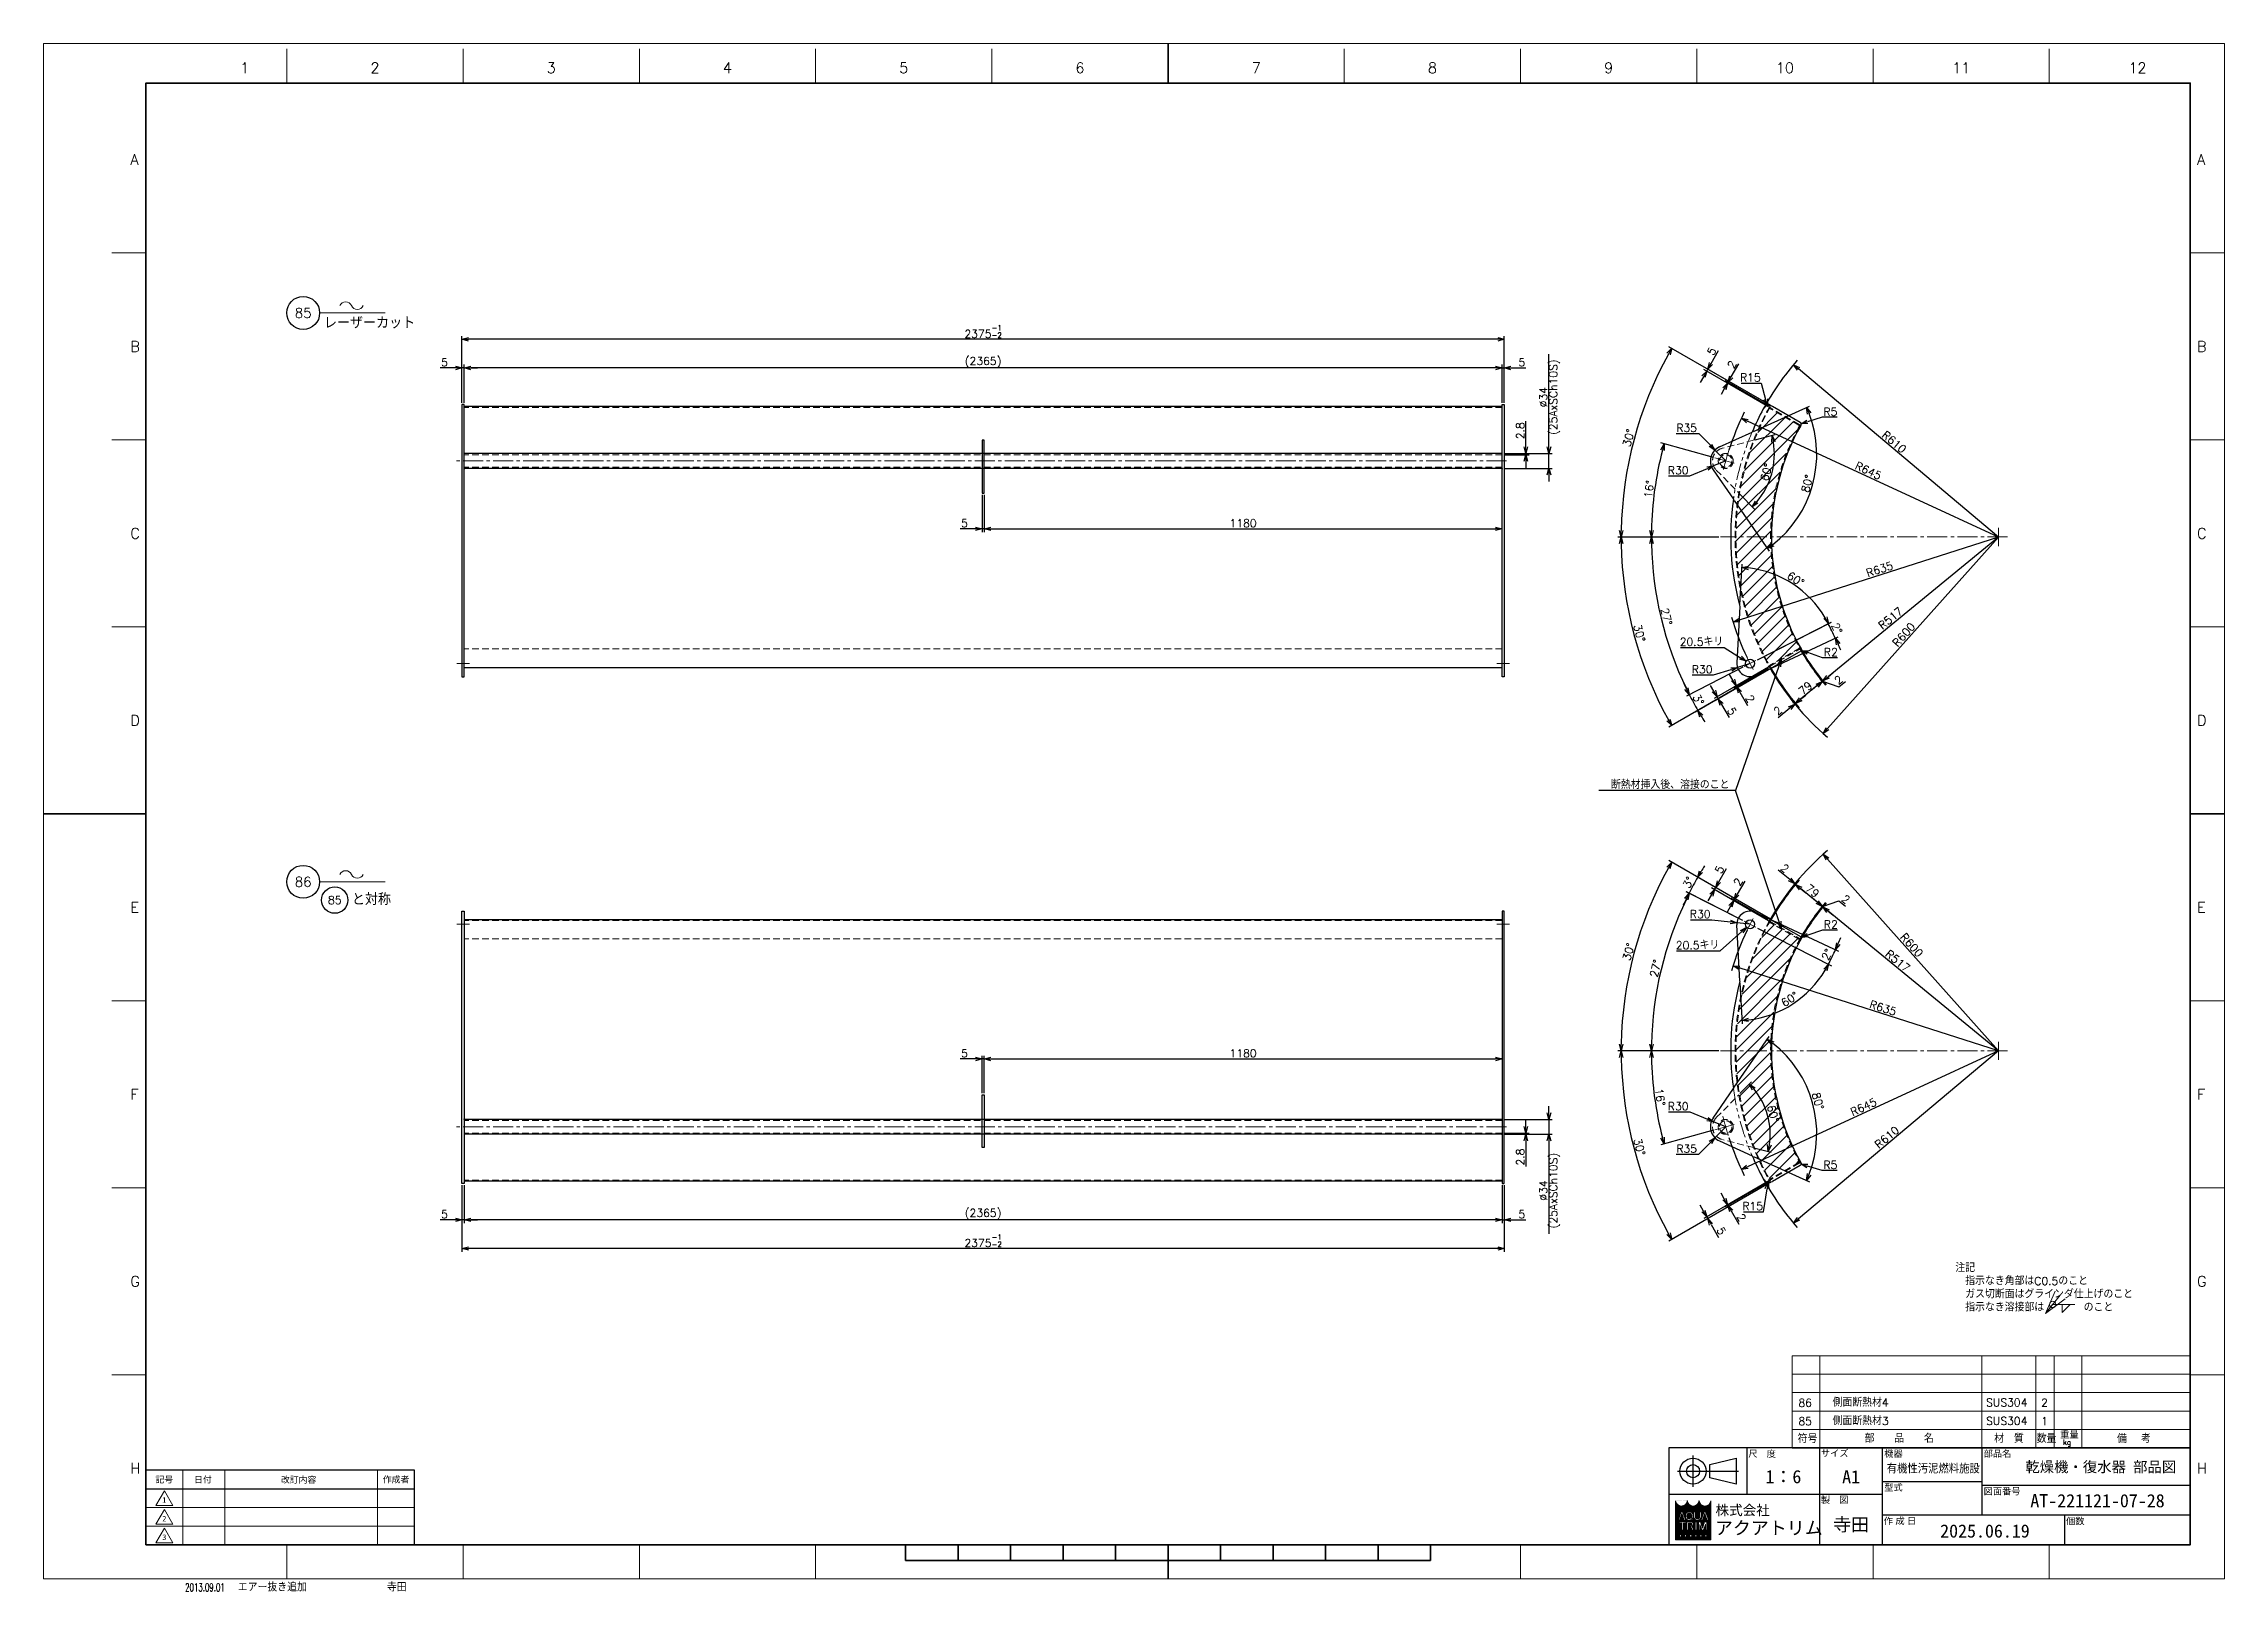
# Model space of a CAD drawing. Header units: millimetres. Extents: x 0 to 4969, y -29 to 3498.
import ezdxf
from ezdxf import colors
from ezdxf.entities.mleader import LeaderData, LeaderLine
from ezdxf.enums import TextEntityAlignment as Align
from ezdxf.math import Vec2, Vec3

# ---------------------------------------------------------------- set-up
doc = ezdxf.new("R2010")
doc.units = ezdxf.units.MM
doc.header["$LTSCALE"] = 2.4
doc.header["$PDMODE"] = 99
doc.header["$PDSIZE"] = 1
for name, pattern in [('CENTER2', [28.575, 19.05, -3.175, 3.175, -3.175]), ('HIDDEN', [9.525, 6.35, -3.175]), ('PHANTOM2', [31.75, 15.875, -3.175, 3.175, -3.175, 3.175, -3.175])]:
    doc.linetypes.add(name, pattern=pattern)
for name, color, linetype, lineweight in [('04_HIDDEN', 2, 'HIDDEN', 13), ('05_CENTER', 4, 'CENTER2', 13), ('06_PHANTOM', 2, 'PHANTOM2', 13), ('07_TEXT', 3, 'Continuous', 13), ('08_DIM', 3, 'Continuous', 13), ('90_FRAME', 5, 'Continuous', 35)]:
    doc.layers.add(name, color=color, linetype=linetype, lineweight=lineweight)
doc.layers.add('10_DRAFT', color=8, linetype='Continuous', lineweight=0, plot=False)
doc.layers.add('91_BLANK', color=5, linetype='Continuous', lineweight=0, plot=False)
doc.styles.add('KSS_TXT', font='txt.shx', dxfattribs={"bigfont": 'extfont2.shx'})
doc.styles.add('MS_G', font='MS Gothic.ttf')
doc.styles.get("Standard").update_dxf_attribs({"font": 'txt.shx', "bigfont": 'extfont2.shx'})
doc.styles.add('表題用', font='MS PGothic.ttf')
doc.dimstyles.new('KSS_DIM', dxfattribs={"dimscale": 6, "dimtxt": 3, "dimasz": 2.5, "dimexe": 1.25, "dimexo": 0.625, "dimtad": 1, "dimdsep": 46, "dimtxsty": 'KSS_TXT', "dimblk": 'OPEN30', "dimcen": 0, "dimazin": 2, "dimtfac": 0.75, "dimtmove": 0, "dimatfit": 3, "dimldrblk": 'OPEN30', "dimfxl": 1.25, "dimtolj": 1, "dimarcsym": 0})
doc.dimstyles.new('KSS_DIM$3', dxfattribs={"dimscale": 6, "dimtxt": 3, "dimasz": 2.5, "dimexe": 1.25, "dimexo": 0.625, "dimtad": 1, "dimtih": 1, "dimtoh": 1, "dimdsep": 46, "dimtxsty": 'KSS_TXT', "dimblk": 'OPEN30', "dimcen": 0, "dimazin": 2, "dimtfac": 0.75, "dimtofl": 0, "dimtmove": 0, "dimatfit": 3, "dimldrblk": 'OPEN30', "dimfxl": 1.25, "dimtolj": 1, "dimarcsym": 0})
doc.dimstyles.new('KSS_DIM$4', dxfattribs={"dimscale": 6, "dimtxt": 3, "dimasz": 2.5, "dimexe": 1.25, "dimexo": 0.625, "dimtad": 1, "dimdsep": 46, "dimtxsty": 'KSS_TXT', "dimblk": 'OPEN30', "dimcen": 0, "dimse1": 1, "dimazin": 2, "dimtfac": 0.75, "dimtmove": 0, "dimatfit": 3, "dimldrblk": 'OPEN30', "dimfxl": 1.25, "dimtolj": 1, "dimarcsym": 0})
pattern_1 = [(45, (106.123, 0), (-14.142136, 14.142136), [])]

msp = doc.modelspace()

# ---------------------------------------------------------------- texts
at = {"layer": '07_TEXT', "ltscale": 2, "insert": (4356.075, 717.166), "char_height": 18, "attachment_point": 1}
msp.add_mtext_dynamic_manual_height_columns('注記\\P\u3000指示なき角部はC0.5のこと\\P\u3000ガス切断面はグラインダ仕上げのこと\\P\u3000指示なき溶接部は\u3000\u3000\u3000\u3000のこと', width=418.34135, gutter_width=15, heights=[0], dxfattribs=at)
at = {"layer": '08_DIM'}
for s, p in [('レーザーカット', (638.824, 2848.307)), ('と対称', (702.486, 1534.593))]:
    msp.add_text(s, height=27, dxfattribs=at).set_placement(p)
at = {"layer": '90_FRAME', "color": 0, "lineweight": 13, "style": 'KSS_TXT'}
for s, p in [('1', (458.26, 3423.237)), ('2', (755.053, 3423.237)), ('3', (1156.653, 3423.237)), ('4', (1558.253, 3423.237)), ('5', (1959.854, 3423.237)), ('6', (2361.454, 3423.237)), ('7', (2763.055, 3423.237)), ('8', (3164.655, 3423.237)), ('9', (3566.256, 3423.237)), ('10', (3967.856, 3423.237)), ('11', (4369.456, 3423.237)), ('12', (4771.057, 3423.237))]:
    msp.add_text(s, height=24, dxfattribs=at).set_placement(p, align=Align.BOTTOM_CENTER)
for s, p in [('A', (197.744, 3233.527)), ('A', (4906.894, 3233.527)), ('B', (197.744, 2807.544)), ('B', (4906.894, 2807.544)), ('C', (197.744, 2381.561)), ('C', (4906.894, 2381.561)), ('D', (197.744, 1955.577)), ('D', (4906.894, 1955.577)), ('E', (197.744, 1529.594)), ('E', (4906.894, 1529.594)), ('F', (197.744, 1103.611)), ('F', (4906.894, 1103.611)), ('G', (197.744, 677.627)), ('G', (4906.894, 677.627)), ('H', (197.744, 251.644)), ('H', (4906.894, 251.644))]:
    msp.add_text(s, height=24, dxfattribs=at).set_placement(p, align=Align.MIDDLE_LEFT)
at = {"layer": '90_FRAME', "color": 3, "lineweight": 13}
for s, p in [('86', (4014.06, 400.787)), ('2', (4559.498, 401.088)), ('85', (4014.06, 358.787)), ('1', (4559.498, 359.088))]:
    msp.add_text(s, height=18, dxfattribs=at).set_placement(p, align=Align.MIDDLE_CENTER)
for s, height, p in [('側面断熱材4', 18, (4076.366, 392.25)), ('SUS304', 18, (4426.316, 392.488)), ('側面断熱材3', 18, (4076.366, 350.25)), ('SUS304', 18, (4426.316, 350.488)), ('符号', 18, (3996.933, 309.491)), ('部\u3000\u3000品\u3000\u3000名', 18, (4149.526, 310.145)), ('材\u3000質', 18, (4444.658, 309.928)), ('数量', 18, (4541.518, 309.793)), ('重量', 15, (4595.033, 319.61)), ('kg', 12, (4601.662, 304.933)), ('備  考', 18, (4724.595, 309.491)), ('エアー抜き追加', 18, (442.402, -28.798)), ('寺田', 18, (782.221, -28.798))]:
    msp.add_text(s, height=height, dxfattribs=at).set_placement(p)
at = {"layer": '90_FRAME', "color": 0, "style": '表題用'}
for s, p in [('尺\u3000度', (3884.325, 284.767)), ('サイズ', (4049.796, 285.886)), ('機器', (4194.154, 285.015)), ('部品名', (4420.725, 285.015)), ('型式', (4194.154, 207.894)), ('図面番号', (4420.725, 199.408)), ('製\u3000図', (4049.796, 179.814)), ('作 成 日', (4193.119, 131.702)), ('個数', (4608.453, 131.287))]:
    msp.add_text(s, height=15, dxfattribs=at).set_placement(p, align=Align.MIDDLE_LEFT)
at = {"layer": '90_FRAME', "color": 0, "style": 'MS_G', "width": 0.9}
msp.add_text('有機性汚泥燃料施設', height=19.2, dxfattribs=at).set_placement((4305.77, 241.926), align=Align.CENTER)
at = {"layer": '90_FRAME', "color": 0, "style": 'MS_G'}
msp.add_text('乾燥機・復水器 部品図', height=24, dxfattribs=at).set_placement((4687.549, 242.788), align=Align.CENTER)
at = {"layer": '90_FRAME', "color": 0, "style": '表題用'}
for s, p in [('記号', (275.075, 225.924)), ('日付', (363.015, 225.924)), ('作成者', (803.075, 225.924))]:
    msp.add_text(s, height=14.4, dxfattribs=at).set_placement(p, align=Align.MIDDLE_CENTER)
at = {"layer": '90_FRAME', "color": 0}
for s, height, style, p in [('改訂内容', 14.4, '表題用', (581.075, 225.924)), ('A1', 30, 'MS_G', (4118.591, 232.288))]:
    msp.add_text(s, height=height, dxfattribs=dict(at, style=style)).set_placement(p, align=Align.MIDDLE)
at = {"layer": '90_FRAME', "color": 0, "lineweight": 13, "style": 'MS_G'}
for s, p in [('1', (275.075, 179.252)), ('3', (275.075, 94.395)), ('2', (275.075, 136.824))]:
    msp.add_text(s, height=12.729, dxfattribs=at).set_placement(p, align=Align.MIDDLE)
at = {"layer": '90_FRAME', "color": 4, "style": 'MS_G'}
msp.add_text('株式会社', height=22.6823, dxfattribs=at).set_placement((3871.534, 156.169), align=Align.MIDDLE_CENTER)
at = {"layer": '90_FRAME', "color": 0, "style": 'MS_G'}
for s, p in [('AT-221121-07-28', (4527.017, 162.772)), ('2025.06.19', (4321.583, 93.719))]:
    msp.add_text(s, height=30, dxfattribs=at).set_placement(p)
at = {"layer": '90_FRAME', "color": 4, "style": 'MS_G'}
msp.add_text('アクアトリム', height=30, dxfattribs=at).set_placement((3808.405, 100.771))
at = {"layer": '90_FRAME', "color": 3, "lineweight": 13, "width": 0.65}
msp.add_text('2013.09.01', height=18, dxfattribs=at).set_placement((322.452, -28.798))
at = {"layer": '90_FRAME', "color": 0, "style": 'MS_G'}
for tag, p in [('1：6', (3964.369, 232.288)), ('寺田', (4118.591, 124.095))]:
    msp.add_attdef(tag, text='', height=30, dxfattribs=at).set_placement(p, align=Align.MIDDLE)

# ---------------------------------------------------------------- blocks, each defined once
blk = doc.blocks.new('Weld-line')
blk.add_line((0, 0), (1, 0))
blk = doc.blocks.new('Weld10-s5')
blk.add_circle((0, 0), 2)
blk = doc.blocks.new('Weld10-a1')
for p, q in [((5, 0), (0, 5)), ((0, 5), (0, 0)), ((0, 0), (5, 0))]:
    blk.add_line(p, q)
at = {"width": 0.9}
blk.add_attdef('S', text='', height=2.8, dxfattribs=at).set_placement((-2, 1), align=Align.RIGHT)
blk.add_attdef('L', (8, 1), '', height=2.8, dxfattribs=at)
blk = doc.blocks.new('_Open30')
at = {"color": 0, "linetype": 'ByBlock', "lineweight": -2}
for p, q in [((-1, 0.268), (0, 0)), ((0, 0), (-1, -0.268)), ((0, 0), (-1, 0))]:
    blk.add_line(p, q, dxfattribs=at)
blk = doc.blocks.new('AM_BALLOON1')
at = {"transparency": 16777216}
blk.add_circle((0, 0), 5, dxfattribs=at)
blk.add_attdef('B_NUMBER', text='', height=3, dxfattribs=at).set_placement((0, 0), align=Align.MIDDLE_CENTER)
blk = doc.blocks.new('_OPEN')
at = {"color": 0, "linetype": 'ByBlock'}
for p, q in [((-1, 0.17), (0, 0)), ((0, 0), (-1, -0.17)), ((0, 0), (-1, 0))]:
    blk.add_line(p, q, dxfattribs=at)
blk = doc.blocks.new('p1ba05')
for centre, start, end in [((-2.95, 0.29), 24.2276, 155.5758), ((0, 1.62), 204.2276, 335.5758)]:
    blk.add_arc(centre, 1.62, start, end)
blk = doc.blocks.new('*D145')
at = {"layer": '08_DIM', "color": 0, "lineweight": -2, "transparency": 16777216}
blk.add_line((4454.2, 2373.4), (4066.1, 2055), dxfattribs=at)
at = {"layer": 'Defpoints', "color": 0, "transparency": 16777216}
for p in [(4454.2, 2373.4), (4054.5, 2045.5)]:
    blk.add_point(p, dxfattribs=at)
at = {"layer": '08_DIM', "color": 0, "lineweight": -2, "transparency": 16777216, "xscale": 15, "yscale": 15, "zscale": 15, "rotation": 219.3698645999592}
blk.add_blockref('_Open30', (4054.5, 2045.5), dxfattribs=at)
at = {"layer": '08_DIM', "color": 0, "transparency": 16777216, "insert": (4208.6, 2188.4), "char_height": 18, "attachment_point": 5, "rotation": 39.3699, "style": 'KSS_TXT'}
blk.add_mtext('\\A1;R517', dxfattribs=at)
blk = doc.blocks.new('*D146')
at = {"layer": '08_DIM', "color": 0, "lineweight": -2, "transparency": 16777216}
blk.add_line((4454.2, 2373.4), (3882.3, 2637.5), dxfattribs=at)
at = {"layer": 'Defpoints', "color": 0, "transparency": 16777216}
for p in [(3868.6, 2643.8), (4454.2, 2373.4)]:
    blk.add_point(p, dxfattribs=at)
at = {"layer": '08_DIM', "color": 0, "lineweight": -2, "transparency": 16777216, "xscale": 15, "yscale": 15, "zscale": 15, "rotation": 155.2141671736273}
blk.add_blockref('_Open30', (3868.6, 2643.8), dxfattribs=at)
at = {"layer": '08_DIM', "color": 0, "transparency": 16777216, "insert": (4157.7, 2524.4), "char_height": 18, "attachment_point": 5, "rotation": 335.2142, "style": 'KSS_TXT'}
blk.add_mtext('\\A1;R645', dxfattribs=at)
blk = doc.blocks.new('*D147')
at = {"layer": '08_DIM', "color": 0, "lineweight": -2, "transparency": 16777216}
for p, q in [((3935.9, 2672.8), (3703.4, 2807)), ((3817.1, 2373.4), (3587.2, 2373.4))]:
    blk.add_line(p, q, dxfattribs=at)
blk.add_arc((4454.4, 2373.4), 859.7, 151.0024, 179.0003, dxfattribs=at)
at = {"layer": 'Defpoints', "color": 0, "transparency": 16777216}
for p in [(3646.6, 2667.5), (3939.1, 2670.9), (4002.2, 2634.5), (3820.9, 2373.4), (4475.1, 2373.4)]:
    blk.add_point(p, dxfattribs=at)
at = {"layer": '08_DIM', "color": 0, "lineweight": -2, "transparency": 16777216, "xscale": 15, "yscale": 15, "zscale": 15}
for p, rotation in [((3709.9, 2803.3), 60.50249944935171), ((3594.7, 2373.4), 269.500141161363)]:
    blk.add_blockref('_Open30', p, dxfattribs=dict(at, rotation=rotation))
at = {"layer": '08_DIM', "color": 0, "transparency": 16777216, "insert": (3611.7, 2599.2), "char_height": 18, "attachment_point": 5, "rotation": 75.0013, "style": 'KSS_TXT'}
blk.add_mtext('\\A1;30°', dxfattribs=at)
blk = doc.blocks.new('*D148')
at = {"layer": '08_DIM', "color": 0, "lineweight": -2, "transparency": 16777216}
for p, q in [((3804.8, 2554.6), (3685.4, 2587.8)), ((3817.1, 2373.4), (3656.1, 2373.4))]:
    blk.add_line(p, q, dxfattribs=at)
blk.add_arc((4454.5, 2373.4), 790.9, 165.5116, 178.9134, dxfattribs=at)
at = {"layer": 'Defpoints', "color": 0, "transparency": 16777216}
for p in [(3808.4, 2553.6), (3857.5, 2539.9), (3676.6, 2516), (3820.9, 2373.4), (4475.1, 2373.4)]:
    blk.add_point(p, dxfattribs=at)
at = {"layer": '08_DIM', "color": 0, "lineweight": -2, "transparency": 16777216, "xscale": 15, "yscale": 15, "zscale": 15}
for p, rotation in [((3692.6, 2585.8), 74.96827325790352), ((3663.6, 2373.4), 269.456682401837)]:
    blk.add_blockref('_Open30', p, dxfattribs=dict(at, rotation=rotation))
at = {"layer": '08_DIM', "color": 0, "transparency": 16777216, "insert": (3658.3, 2482.3), "char_height": 18, "attachment_point": 5, "rotation": 82.2125, "style": 'KSS_TXT'}
blk.add_mtext('\\A1;16°', dxfattribs=at)
blk = doc.blocks.new('*D149')
at = {"layer": '08_DIM', "color": 0, "lineweight": -2, "transparency": 16777216}
for p, q in [((3817.1, 2373.4), (3656.2, 2373.4)), ((3871.7, 2076.6), (3743.2, 2011.1))]:
    blk.add_line(p, q, dxfattribs=at)
blk.add_arc((4454.1, 2373.4), 790.4, 181.0874, 205.9185, dxfattribs=at)
at = {"layer": 'Defpoints', "color": 0, "transparency": 16777216}
for p in [(3820.9, 2373.4), (4475.1, 2373.4), (3673.4, 2249.8), (3901.7, 2091.9), (3875.1, 2078.3)]:
    blk.add_point(p, dxfattribs=at)
at = {"layer": '08_DIM', "color": 0, "lineweight": -2, "transparency": 16777216, "xscale": 15, "yscale": 15, "zscale": 15}
for p, rotation in [((3663.7, 2373.4), 90.54368013846322), ((3749.9, 2014.5), 296.4621414996911)]:
    blk.add_blockref('_Open30', p, dxfattribs=dict(at, rotation=rotation))
at = {"layer": '08_DIM', "color": 0, "transparency": 16777216, "insert": (3697.9, 2191.9), "char_height": 18, "attachment_point": 5, "rotation": 283.5029, "style": 'KSS_TXT'}
blk.add_mtext('\\A1;27°', dxfattribs=at)
blk = doc.blocks.new('*D150')
at = {"layer": '08_DIM', "color": 0, "lineweight": -2, "transparency": 16777216}
for p, q in [((3817.1, 2373.4), (3587.1, 2373.4)), ((3932.1, 2072), (3703.3, 1940))]:
    blk.add_line(p, q, dxfattribs=at)
blk.add_arc((4454.1, 2373.4), 859.5, 181, 209, dxfattribs=at)
at = {"layer": 'Defpoints', "color": 0, "transparency": 16777216}
for p in [(3820.9, 2373.4), (4475.1, 2373.4), (3607.7, 2224.2), (4002.2, 2112.5), (3935.3, 2073.9)]:
    blk.add_point(p, dxfattribs=at)
at = {"layer": '08_DIM', "color": 0, "lineweight": -2, "transparency": 16777216, "xscale": 15, "yscale": 15, "zscale": 15}
for p, rotation in [((3594.6, 2373.4), 90.4999846186714), ((3709.8, 1943.7), 299.5000148414454)]:
    blk.add_blockref('_Open30', p, dxfattribs=dict(at, rotation=rotation))
at = {"layer": '08_DIM', "color": 0, "transparency": 16777216, "insert": (3636.2, 2154.3), "char_height": 18, "attachment_point": 5, "rotation": 285, "style": 'KSS_TXT'}
blk.add_mtext('\\A1;30°', dxfattribs=at)
blk = doc.blocks.new('*D151')
at = {"layer": '08_DIM', "color": 0, "lineweight": -2, "transparency": 16777216}
blk.add_line((4454.2, 2373.4), (3998.8, 2756.4), dxfattribs=at)
at = {"layer": 'Defpoints', "color": 0, "transparency": 16777216}
for p in [(3987.3, 2766), (4454.2, 2373.4)]:
    blk.add_point(p, dxfattribs=at)
at = {"layer": '08_DIM', "color": 0, "lineweight": -2, "transparency": 16777216, "xscale": 15, "yscale": 15, "zscale": 15, "rotation": 139.9406425804594}
blk.add_blockref('_Open30', (3987.3, 2766), dxfattribs=at)
at = {"layer": '08_DIM', "color": 0, "transparency": 16777216, "insert": (4216.6, 2589.9), "char_height": 18, "attachment_point": 5, "rotation": 319.9406, "style": 'KSS_TXT'}
blk.add_mtext('\\A1;R610', dxfattribs=at)
blk = doc.blocks.new('*D152')
at = {"layer": '08_DIM', "color": 0, "lineweight": -2, "transparency": 16777216}
for p, q in [((3832.9, 2546.7), (3805.2, 2535.2)), ((3702.2, 2512.5), (3750.9, 2512.5)), ((3750.9, 2512.5), (3791.4, 2529.4))]:
    blk.add_line(p, q, dxfattribs=at)
at = {"layer": 'Defpoints', "color": 0, "transparency": 16777216}
for p in [(3805.2, 2535.2), (3832.9, 2546.7)]:
    blk.add_point(p, dxfattribs=at)
at = {"layer": '08_DIM', "color": 0, "lineweight": -2, "transparency": 16777216, "xscale": 15, "yscale": 15, "zscale": 15, "rotation": 22.6300150500989}
blk.add_blockref('_Open30', (3805.2, 2535.2), dxfattribs=at)
at = {"layer": '08_DIM', "color": 0, "transparency": 16777216, "insert": (3724.7, 2525.3), "char_height": 18, "attachment_point": 5, "style": 'KSS_TXT'}
blk.add_mtext('\\A1;R30', dxfattribs=at)
blk = doc.blocks.new('*D153')
at = {"layer": '08_DIM', "color": 0, "lineweight": -2, "transparency": 16777216}
for p, q in [((3720, 2609.1), (3771.7, 2609.1)), ((3771.7, 2609.1), (3797.9, 2582.4)), ((3832.9, 2546.6), (3808.4, 2571.6))]:
    blk.add_line(p, q, dxfattribs=at)
at = {"layer": 'Defpoints', "color": 0, "transparency": 16777216}
for p in [(3808.4, 2571.6), (3832.9, 2546.6)]:
    blk.add_point(p, dxfattribs=at)
at = {"layer": '08_DIM', "color": 0, "lineweight": -2, "transparency": 16777216, "xscale": 15, "yscale": 15, "zscale": 15, "rotation": 314.3983341428091}
blk.add_blockref('_Open30', (3808.4, 2571.6), dxfattribs=at)
at = {"layer": '08_DIM', "color": 0, "transparency": 16777216, "insert": (3744, 2621.9), "char_height": 18, "attachment_point": 5, "style": 'KSS_TXT'}
blk.add_mtext('\\A1;R35', dxfattribs=at)
blk = doc.blocks.new('*D154')
at = {"layer": '08_DIM', "color": 0, "lineweight": -2, "transparency": 16777216}
for p, q in [((3899.8, 2594.9), (3945.9, 2606.7)), ((3865.2, 2470.9), (3898.6, 2436.9))]:
    blk.add_line(p, q, dxfattribs=at)
blk.add_arc((3775.1, 2562.8), 168.8, 319.5172, 9.3328, dxfattribs=at)
at = {"layer": 'Defpoints', "color": 0, "transparency": 16777216}
for p in [(3896.2, 2593.9), (3825.5, 2575.8), (3811.5, 2525.7), (3927.4, 2489.9), (3862.6, 2473.6)]:
    blk.add_point(p, dxfattribs=at)
at = {"layer": '08_DIM', "color": 0, "lineweight": -2, "transparency": 16777216, "xscale": 15, "yscale": 15, "zscale": 15}
for p, rotation in [((3938.6, 2604.9), 101.8788555230741), ((3893.3, 2442.2), 226.9710557965947)]:
    blk.add_blockref('_Open30', p, dxfattribs=dict(at, rotation=rotation))
at = {"layer": '08_DIM', "color": 0, "transparency": 16777216, "insert": (3925.5, 2520.9), "char_height": 18, "attachment_point": 5, "rotation": 74.425, "style": 'KSS_TXT'}
blk.add_mtext('\\A1;60°', dxfattribs=at)
blk = doc.blocks.new('*D155')
at = {"layer": '08_DIM', "color": 0, "lineweight": -2, "transparency": 16777216}
for p, q in [((3896.4, 2613.9), (4023.9, 2671.8)), ((3852.5, 2456.4), (3931.9, 2340.9))]:
    blk.add_line(p, q, dxfattribs=at)
blk.add_arc((3780.4, 2561.2), 259.9, 307.8153, 21.1211, dxfattribs=at)
at = {"layer": 'Defpoints', "color": 0, "transparency": 16777216}
for p in [(3893, 2612.3), (3818.4, 2578.5), (3804.1, 2526.8), (3850.4, 2459.5), (4008.1, 2435.8)]:
    blk.add_point(p, dxfattribs=at)
at = {"layer": '08_DIM', "color": 0, "lineweight": -2, "transparency": 16777216, "xscale": 15, "yscale": 15, "zscale": 15}
for p, rotation in [((4017, 2668.7), 112.7746852272613), ((3927.7, 2347), 216.161683601121)]:
    blk.add_blockref('_Open30', p, dxfattribs=dict(at, rotation=rotation))
at = {"layer": '08_DIM', "color": 0, "transparency": 16777216, "insert": (4018.5, 2495), "char_height": 18, "attachment_point": 5, "rotation": 74.4682, "style": 'KSS_TXT'}
blk.add_mtext('\\A1;80°', dxfattribs=at)
blk = doc.blocks.new('*D156')
at = {"layer": '08_DIM', "color": 0, "lineweight": -2, "transparency": 16777216}
for p, q in [((4051, 2046.7), (4048.3, 2050.1)), ((3990, 1996.5), (3987.2, 2000)), ((4041.4, 2034.8), (4003.6, 2003.7))]:
    blk.add_line(p, q, dxfattribs=at)
at = {"layer": 'Defpoints', "color": 0, "transparency": 16777216}
for p in [(4053.4, 2043.8), (3992, 1994.2), (3992.4, 1993.6)]:
    blk.add_point(p, dxfattribs=at)
at = {"layer": '08_DIM', "color": 0, "lineweight": -2, "transparency": 16777216, "xscale": 15, "yscale": 15, "zscale": 15}
for p, rotation in [((4053, 2044.3), 39.36965051937401), ((3992, 1994.2), 219.369650519374)]:
    blk.add_blockref('_Open30', p, dxfattribs=dict(at, rotation=rotation))
at = {"layer": '08_DIM', "color": 0, "transparency": 16777216, "insert": (4014.4, 2029.1), "char_height": 18, "attachment_point": 5, "rotation": 39.3697, "style": 'KSS_TXT'}
blk.add_mtext('\\A1;79', dxfattribs=at)
blk = doc.blocks.new('*D157')
at = {"layer": '08_DIM', "color": 0, "lineweight": -2, "transparency": 16777216}
for p, q in [((3988.4, 1995.2), (3985.6, 1998.7)), ((3990, 1996.5), (3987.2, 1999.9)), ((3991.9, 1994.1), (3990.4, 1992.9)), ((4003.5, 2003.7), (4015.1, 2013.2)), ((3978.8, 1983.4), (3952.1, 1961.5))]:
    blk.add_line(p, q, dxfattribs=at)
at = {"layer": 'Defpoints', "color": 0, "transparency": 16777216}
for p in [(3990.4, 1992.9), (3990.8, 1992.3), (3992.4, 1993.6)]:
    blk.add_point(p, dxfattribs=at)
at = {"layer": '08_DIM', "color": 0, "lineweight": -2, "transparency": 16777216, "xscale": 15, "yscale": 15, "zscale": 15}
for p, rotation in [((3990.4, 1992.9), 39.36971782155094), ((3991.9, 1994.1), 219.3697178215509)]:
    blk.add_blockref('_Open30', p, dxfattribs=dict(at, rotation=rotation))
at = {"layer": '08_DIM', "color": 0, "transparency": 16777216, "insert": (3951.6, 1977.5), "char_height": 18, "attachment_point": 5, "rotation": 39.3697, "style": 'KSS_TXT'}
blk.add_mtext('\\A1;2', dxfattribs=at)
blk = doc.blocks.new('*D158')
at = {"layer": '08_DIM', "color": 0, "lineweight": -2, "transparency": 16777216}
blk.add_line((4454.2, 2373.4), (3863.8, 2184.1), dxfattribs=at)
at = {"layer": 'Defpoints', "color": 0, "transparency": 16777216}
for p in [(4454.2, 2373.4), (3849.6, 2179.5)]:
    blk.add_point(p, dxfattribs=at)
at = {"layer": '08_DIM', "color": 0, "lineweight": -2, "transparency": 16777216, "xscale": 15, "yscale": 15, "zscale": 15, "rotation": 197.7799084357489}
blk.add_blockref('_Open30', (3849.6, 2179.5), dxfattribs=at)
at = {"layer": '08_DIM', "color": 0, "transparency": 16777216, "insert": (4183.6, 2300), "char_height": 18, "attachment_point": 5, "rotation": 17.7799, "style": 'KSS_TXT'}
blk.add_mtext('\\A1;R635', dxfattribs=at)
blk = doc.blocks.new('*D159')
at = {"layer": '08_DIM', "color": 0, "lineweight": -2, "transparency": 16777216}
for p, q in [((3865.4, 2218.7), (3870.2, 2311.7)), ((3905.1, 2093.7), (4073.7, 2179.6))]:
    blk.add_line(p, q, dxfattribs=at)
blk.add_arc((3857.6, 2069.4), 235.1, 30.6626, 83.349, dxfattribs=at)
at = {"layer": 'Defpoints', "color": 0, "transparency": 16777216}
for p in [(4017.9, 2241.4), (3865.2, 2214.9), (3901.7, 2091.9), (3858.5, 2086.7), (3875.1, 2078.3)]:
    blk.add_point(p, dxfattribs=at)
at = {"layer": '08_DIM', "color": 0, "lineweight": -2, "transparency": 16777216, "xscale": 15, "yscale": 15, "zscale": 15}
for p, rotation in [((3869.9, 2304.2), 175.1774129479282), ((4067, 2176.2), 298.8342303279065)]:
    blk.add_blockref('_Open30', p, dxfattribs=dict(at, rotation=rotation))
at = {"layer": '08_DIM', "color": 0, "transparency": 16777216, "insert": (3992.5, 2277.3), "char_height": 18, "attachment_point": 5, "rotation": 327.0058, "style": 'KSS_TXT'}
blk.add_mtext('\\A1;60°', dxfattribs=at)
blk = doc.blocks.new('*D160')
at = {"layer": '08_DIM', "color": 0, "lineweight": -2, "transparency": 16777216}
for p, q in [((3905.1, 2093.7), (4073.2, 2179.3)), ((3938.7, 2075.5), (4089.5, 2145.9))]:
    blk.add_line(p, q, dxfattribs=at)
for start, end in [(27.0058, 27.8177), (25.0038, 27.0058), (23.3802, 24.192)]:
    blk.add_arc((3123.3, 1695.2), 1058.6, start, end, dxfattribs=at)
at = {"layer": 'Defpoints', "color": 0, "transparency": 16777216}
for p in [(4077.5, 2153.8), (3901.7, 2091.9), (3875.1, 2078.3), (3901.1, 2058), (3935.3, 2073.9)]:
    blk.add_point(p, dxfattribs=at)
at = {"layer": '08_DIM', "color": 0, "lineweight": -2, "transparency": 16777216, "xscale": 15, "yscale": 15, "zscale": 15, "rotation": 114.5979237509582}
blk.add_blockref('_Open30', (4082.7, 2142.7), dxfattribs=at)
at = {"layer": '08_DIM', "color": 0, "transparency": 16777216, "insert": (4086.2, 2165), "char_height": 18, "attachment_point": 5, "rotation": 296.0048, "style": 'KSS_TXT'}
blk.add_mtext('\\A1;2°', dxfattribs=at)
blk = doc.blocks.new('_None')
blk = doc.blocks.new('*D161')
at = {"layer": '08_DIM', "color": 0, "lineweight": -2, "transparency": 16777216}
for p, q in [((3756.7, 2059.2), (3805.4, 2059.2)), ((3805.4, 2059.2), (3845.4, 2071.7)), ((3888.4, 2085.1), (3859.8, 2076.2))]:
    blk.add_line(p, q, dxfattribs=at)
at = {"layer": 'Defpoints', "color": 0, "transparency": 16777216}
for p in [(3859.8, 2076.2), (3888.4, 2085.1)]:
    blk.add_point(p, dxfattribs=at)
at = {"layer": '08_DIM', "color": 0, "lineweight": -2, "transparency": 16777216, "xscale": 15, "yscale": 15, "zscale": 15, "rotation": 17.35517107125926}
blk.add_blockref('_Open30', (3859.8, 2076.2), dxfattribs=at)
at = {"layer": '08_DIM', "color": 0, "transparency": 16777216, "insert": (3779.2, 2072), "char_height": 18, "attachment_point": 5, "style": 'KSS_TXT'}
blk.add_mtext('\\A1;R30', dxfattribs=at)
blk = doc.blocks.new('*D162')
at = {"layer": '08_DIM', "color": 0, "lineweight": -2, "transparency": 16777216}
for p, q in [((3730, 2121.7), (3829.1, 2121.7)), ((3829.1, 2121.7), (3866.9, 2098.4))]:
    blk.add_line(p, q, dxfattribs=at)
at = {"layer": 'Defpoints', "color": 0, "transparency": 16777216}
for p in [(3879.7, 2090.5), (3897.1, 2079.8)]:
    blk.add_point(p, dxfattribs=at)
at = {"layer": '08_DIM', "color": 0, "lineweight": -2, "transparency": 16777216, "xscale": 15, "yscale": 15, "zscale": 15, "rotation": 328.314221435312}
blk.add_blockref('_Open30', (3879.7, 2090.5), dxfattribs=at)
at = {"layer": '08_DIM', "color": 0, "transparency": 16777216, "insert": (3777.7, 2134.5), "char_height": 18, "attachment_point": 5, "style": 'KSS_TXT'}
blk.add_mtext('\\A1;20.5キリ', dxfattribs=at)
blk = doc.blocks.new('*D164')
at = {"layer": '08_DIM', "color": 0, "lineweight": -2, "transparency": 16777216}
for p, q in [((3845.5, 2738.4), (3862.8, 2768.3)), ((3829.7, 2711), (3822.2, 2698)), ((3930.6, 2670.1), (3830.7, 2727.7)), ((3929.7, 2672.5), (3831.6, 2729.2)), ((3837.2, 2724), (3838, 2725.4))]:
    blk.add_line(p, q, dxfattribs=at)
at = {"layer": 'Defpoints', "color": 0, "transparency": 16777216}
for p in [(3838, 2725.4), (3932.9, 2670.6), (3933.9, 2668.2)]:
    blk.add_point(p, dxfattribs=at)
at = {"layer": '08_DIM', "color": 0, "lineweight": -2, "transparency": 16777216, "xscale": 15, "yscale": 15, "zscale": 15}
for p, rotation in [((3838, 2725.4), 240.0026406105119), ((3837.2, 2724), 60.00264061051187)]:
    blk.add_blockref('_Open30', p, dxfattribs=dict(at, rotation=rotation))
at = {"layer": '08_DIM', "color": 0, "transparency": 16777216, "insert": (3846.9, 2766.2), "char_height": 18, "attachment_point": 5, "rotation": 60.0026, "style": 'KSS_TXT'}
blk.add_mtext('\\A1;2', dxfattribs=at)
blk = doc.blocks.new('*D165')
at = {"layer": '08_DIM', "color": 0, "lineweight": -2, "transparency": 16777216}
for p, q in [((3799.6, 2768.8), (3816.8, 2798.7)), ((3782.1, 2738.5), (3774.6, 2725.5)), ((3930.6, 2670.1), (3783.1, 2755.2)), ((3935.9, 2672.8), (3785.6, 2759.6)), ((3789.6, 2751.5), (3792.1, 2755.8))]:
    blk.add_line(p, q, dxfattribs=at)
at = {"layer": 'Defpoints', "color": 0, "transparency": 16777216}
for p in [(3792.1, 2755.8), (3933.9, 2668.2), (3939.1, 2670.9)]:
    blk.add_point(p, dxfattribs=at)
at = {"layer": '08_DIM', "color": 0, "lineweight": -2, "transparency": 16777216, "xscale": 15, "yscale": 15, "zscale": 15}
for p, rotation in [((3789.6, 2751.5), 60.00264061051187), ((3792.1, 2755.8), 240.0026406105119)]:
    blk.add_blockref('_Open30', p, dxfattribs=dict(at, rotation=rotation))
at = {"layer": '08_DIM', "color": 0, "transparency": 16777216, "insert": (3800.9, 2796.6), "char_height": 18, "attachment_point": 5, "rotation": 60.0026, "style": 'KSS_TXT'}
blk.add_mtext('\\A1;5', dxfattribs=at)
blk = doc.blocks.new('*D166')
at = {"layer": '08_DIM', "color": 0, "lineweight": -2, "transparency": 16777216}
for p, q in [((3930.6, 2077), (3806.8, 2005.5)), ((3935.5, 2073.6), (3809.5, 2000.9)), ((3805.8, 2022.3), (3798.3, 2035.2)), ((3813.3, 2009.3), (3816, 2004.7)), ((3823.5, 1991.7), (3840.7, 1961.8))]:
    blk.add_line(p, q, dxfattribs=at)
at = {"layer": 'Defpoints', "color": 0, "transparency": 16777216}
for p in [(3933.9, 2078.9), (3938.7, 2075.5), (3816, 2004.7)]:
    blk.add_point(p, dxfattribs=at)
at = {"layer": '08_DIM', "color": 0, "lineweight": -2, "transparency": 16777216, "xscale": 15, "yscale": 15, "zscale": 15}
for p, rotation in [((3813.3, 2009.3), 299.9999994599205), ((3816, 2004.7), 119.9999994599205)]:
    blk.add_blockref('_Open30', p, dxfattribs=dict(at, rotation=rotation))
at = {"layer": '08_DIM', "color": 0, "transparency": 16777216, "insert": (3846.9, 1976.6), "char_height": 18, "attachment_point": 5, "rotation": 300, "style": 'KSS_TXT'}
blk.add_mtext('\\A1;5', dxfattribs=at)
blk = doc.blocks.new('*D167')
at = {"layer": '08_DIM', "color": 0, "lineweight": -2, "transparency": 16777216}
for p, q in [((3849.3, 2047.4), (3841.8, 2060.3)), ((3930.6, 2077), (3850.3, 2030.6)), ((3929.8, 2074.2), (3851.3, 2028.9)), ((3856.8, 2034.4), (3857.8, 2032.6)), ((3865.3, 2019.6), (3882.5, 1989.8))]:
    blk.add_line(p, q, dxfattribs=at)
at = {"layer": 'Defpoints', "color": 0, "transparency": 16777216}
for p in [(3933.1, 2076.1), (3933.9, 2078.9), (3857.8, 2032.6)]:
    blk.add_point(p, dxfattribs=at)
at = {"layer": '08_DIM', "color": 0, "lineweight": -2, "transparency": 16777216, "xscale": 15, "yscale": 15, "zscale": 15}
for p, rotation in [((3856.8, 2034.4), 299.9999994599205), ((3857.8, 2032.6), 119.9999994599205)]:
    blk.add_blockref('_Open30', p, dxfattribs=dict(at, rotation=rotation))
at = {"layer": '08_DIM', "color": 0, "transparency": 16777216, "insert": (3888.7, 2004.6), "char_height": 18, "attachment_point": 5, "rotation": 300, "style": 'KSS_TXT'}
blk.add_mtext('\\A1;2', dxfattribs=at)
blk = doc.blocks.new('*D168')
at = {"layer": '08_DIM', "color": 0, "lineweight": -2, "transparency": 16777216}
for p, q in [((4052.8, 2646.1), (4018.9, 2635.9)), ((4086.5, 2646.1), (4052.8, 2646.1))]:
    blk.add_line(p, q, dxfattribs=at)
at = {"layer": 'Defpoints', "color": 0, "transparency": 16777216}
for p in [(3999.7, 2630.2), (4004.5, 2631.6)]:
    blk.add_point(p, dxfattribs=at)
at = {"layer": '08_DIM', "color": 0, "lineweight": -2, "transparency": 16777216, "xscale": 15, "yscale": 15, "zscale": 15, "rotation": 196.6637565492813}
blk.add_blockref('_Open30', (4004.5, 2631.6), dxfattribs=at)
at = {"layer": '08_DIM', "color": 0, "transparency": 16777216, "insert": (4071.5, 2658.8), "char_height": 18, "attachment_point": 5, "style": 'KSS_TXT'}
blk.add_mtext('\\A1;R5', dxfattribs=at)
blk = doc.blocks.new('*D169')
at = {"layer": '08_DIM', "color": 0, "lineweight": -2, "transparency": 16777216}
for p, q in [((3868.2, 2724.2), (3913.9, 2724.2)), ((3913.9, 2724.2), (3923.9, 2686.9))]:
    blk.add_line(p, q, dxfattribs=at)
at = {"layer": 'Defpoints', "color": 0, "transparency": 16777216}
for p in [(3927.8, 2672.4), (3931.6, 2657.9)]:
    blk.add_point(p, dxfattribs=at)
at = {"layer": '08_DIM', "color": 0, "lineweight": -2, "transparency": 16777216, "xscale": 15, "yscale": 15, "zscale": 15, "rotation": 284.9692175151026}
blk.add_blockref('_Open30', (3927.8, 2672.4), dxfattribs=at)
at = {"layer": '08_DIM', "color": 0, "transparency": 16777216, "insert": (3889.2, 2736.9), "char_height": 18, "attachment_point": 5, "style": 'KSS_TXT'}
blk.add_mtext('\\A1;R15', dxfattribs=at)
blk = doc.blocks.new('*D170')
at = {"layer": '08_DIM', "color": 0, "lineweight": -2, "transparency": 16777216}
for p, q in [((3308.3, 2758.6), (3293.3, 2758.6)), ((3323.3, 2679.1), (3323.3, 2766.1)), ((3323.3, 2758.6), (3328.3, 2758.6)), ((3328.3, 2679.1), (3328.3, 2766.1)), ((3343.3, 2758.6), (3377.8, 2758.6))]:
    blk.add_line(p, q, dxfattribs=at)
at = {"layer": 'Defpoints', "color": 0, "transparency": 16777216}
for p in [(3328.3, 2758.6), (3323.3, 2675.4), (3328.3, 2675.4)]:
    blk.add_point(p, dxfattribs=at)
at = {"layer": '08_DIM', "color": 0, "lineweight": -2, "transparency": 16777216, "xscale": 15, "yscale": 15, "zscale": 15}
blk.add_blockref('_Open30', (3323.3, 2758.6), dxfattribs=at)
at = {"layer": '08_DIM', "color": 0, "lineweight": -2, "transparency": 16777216, "xscale": 15, "yscale": 15, "zscale": 15, "rotation": 180}
blk.add_blockref('_Open30', (3328.3, 2758.6), dxfattribs=at)
at = {"layer": '08_DIM', "color": 0, "transparency": 16777216, "insert": (3368.1, 2771.3), "char_height": 18, "attachment_point": 5, "style": 'KSS_TXT'}
blk.add_mtext('\\A1;5', dxfattribs=at)
blk = doc.blocks.new('*D171')
at = {"layer": '08_DIM', "color": 0, "lineweight": -2, "transparency": 16777216}
for p, q in [((958.3, 2679.1), (958.3, 2766.1)), ((3308.3, 2758.6), (973.3, 2758.6)), ((3323.3, 2679.1), (3323.3, 2766.1))]:
    blk.add_line(p, q, dxfattribs=at)
at = {"layer": 'Defpoints', "color": 0, "transparency": 16777216}
for p in [(958.3, 2758.6), (958.3, 2675.4), (3323.3, 2675.4)]:
    blk.add_point(p, dxfattribs=at)
at = {"layer": '08_DIM', "color": 0, "lineweight": -2, "transparency": 16777216, "xscale": 15, "yscale": 15, "zscale": 15, "rotation": 180}
blk.add_blockref('_Open30', (958.3, 2758.6), dxfattribs=at)
at = {"layer": '08_DIM', "color": 0, "lineweight": -2, "transparency": 16777216, "xscale": 15, "yscale": 15, "zscale": 15}
blk.add_blockref('_Open30', (3323.3, 2758.6), dxfattribs=at)
at = {"layer": '08_DIM', "color": 0, "transparency": 16777216, "insert": (2140.8, 2771.3), "char_height": 18, "attachment_point": 5, "style": 'KSS_TXT'}
blk.add_mtext('\\A1;(2365)', dxfattribs=at)
blk = doc.blocks.new('*D172')
at = {"layer": '08_DIM', "color": 0, "lineweight": -2, "transparency": 16777216}
for p, q in [((953.3, 2679.1), (953.3, 2831.3)), ((3313.3, 2823.8), (968.3, 2823.8)), ((3328.3, 2679.1), (3328.3, 2831.3))]:
    blk.add_line(p, q, dxfattribs=at)
at = {"layer": 'Defpoints', "color": 0, "transparency": 16777216}
for p in [(953.3, 2823.8), (953.3, 2675.4), (3328.3, 2675.4)]:
    blk.add_point(p, dxfattribs=at)
at = {"layer": '08_DIM', "color": 0, "lineweight": -2, "transparency": 16777216, "xscale": 15, "yscale": 15, "zscale": 15, "rotation": 180}
blk.add_blockref('_Open30', (953.3, 2823.8), dxfattribs=at)
at = {"layer": '08_DIM', "color": 0, "lineweight": -2, "transparency": 16777216, "xscale": 15, "yscale": 15, "zscale": 15}
blk.add_blockref('_Open30', (3328.3, 2823.8), dxfattribs=at)
at = {"layer": '08_DIM', "color": 0, "transparency": 16777216, "insert": (2140.8, 2841.5), "char_height": 18, "attachment_point": 5, "style": 'KSS_TXT'}
blk.add_mtext('2375{\\H12.000000;\\S-1^ -2;}', dxfattribs=at)
blk = doc.blocks.new('*D173')
at = {"layer": '08_DIM', "color": 0, "lineweight": -2, "transparency": 16777216}
for p, q in [((938.3, 2758.6), (903.8, 2758.6)), ((953.3, 2679.1), (953.3, 2766.1)), ((958.3, 2758.6), (953.3, 2758.6)), ((958.3, 2679.1), (958.3, 2766.1)), ((973.3, 2758.6), (988.3, 2758.6))]:
    blk.add_line(p, q, dxfattribs=at)
at = {"layer": 'Defpoints', "color": 0, "transparency": 16777216}
for p in [(953.3, 2758.6), (953.3, 2675.4), (958.3, 2675.4)]:
    blk.add_point(p, dxfattribs=at)
at = {"layer": '08_DIM', "color": 0, "lineweight": -2, "transparency": 16777216, "xscale": 15, "yscale": 15, "zscale": 15}
blk.add_blockref('_Open30', (953.3, 2758.6), dxfattribs=at)
at = {"layer": '08_DIM', "color": 0, "lineweight": -2, "transparency": 16777216, "xscale": 15, "yscale": 15, "zscale": 15, "rotation": 180}
blk.add_blockref('_Open30', (958.3, 2758.6), dxfattribs=at)
at = {"layer": '08_DIM', "color": 0, "transparency": 16777216, "insert": (913.6, 2771.3), "char_height": 18, "attachment_point": 5, "style": 'KSS_TXT'}
blk.add_mtext('\\A1;5', dxfattribs=at)
blk = doc.blocks.new('*D174')
at = {"layer": '08_DIM', "color": 0, "lineweight": -2, "transparency": 16777216}
for p, q in [((2138.3, 2469.8), (2138.3, 2384.6)), ((2143.3, 2469.8), (2143.3, 2384.6)), ((2123.3, 2392.1), (2088.8, 2392.1)), ((2143.3, 2392.1), (2138.3, 2392.1)), ((2158.3, 2392.1), (2173.3, 2392.1))]:
    blk.add_line(p, q, dxfattribs=at)
at = {"layer": 'Defpoints', "color": 0, "transparency": 16777216}
for p in [(2138.3, 2473.6), (2143.3, 2473.6), (2138.3, 2392.1)]:
    blk.add_point(p, dxfattribs=at)
at = {"layer": '08_DIM', "color": 0, "lineweight": -2, "transparency": 16777216, "xscale": 15, "yscale": 15, "zscale": 15}
blk.add_blockref('_Open30', (2138.3, 2392.1), dxfattribs=at)
at = {"layer": '08_DIM', "color": 0, "lineweight": -2, "transparency": 16777216, "xscale": 15, "yscale": 15, "zscale": 15, "rotation": 180}
blk.add_blockref('_Open30', (2143.3, 2392.1), dxfattribs=at)
at = {"layer": '08_DIM', "color": 0, "transparency": 16777216, "insert": (2098.6, 2404.8), "char_height": 18, "attachment_point": 5, "style": 'KSS_TXT'}
blk.add_mtext('\\A1;5', dxfattribs=at)
blk = doc.blocks.new('*D175')
at = {"layer": '08_DIM', "color": 0, "lineweight": -2, "transparency": 16777216}
for p, q in [((2143.3, 2469.8), (2143.3, 2384.6)), ((2158.3, 2392.1), (3308.3, 2392.1)), ((3323.3, 2369), (3323.3, 2399.6))]:
    blk.add_line(p, q, dxfattribs=at)
at = {"layer": 'Defpoints', "color": 0, "transparency": 16777216}
for p in [(2143.3, 2473.6), (3323.3, 2392.1), (3323.3, 2365.3)]:
    blk.add_point(p, dxfattribs=at)
at = {"layer": '08_DIM', "color": 0, "lineweight": -2, "transparency": 16777216, "xscale": 15, "yscale": 15, "zscale": 15, "rotation": 180}
blk.add_blockref('_Open30', (2143.3, 2392.1), dxfattribs=at)
at = {"layer": '08_DIM', "color": 0, "lineweight": -2, "transparency": 16777216, "xscale": 15, "yscale": 15, "zscale": 15}
blk.add_blockref('_Open30', (3323.3, 2392.1), dxfattribs=at)
at = {"layer": '08_DIM', "color": 0, "transparency": 16777216, "insert": (2733.3, 2404.8), "char_height": 18, "attachment_point": 5, "style": 'KSS_TXT'}
blk.add_mtext('\\A1;1180', dxfattribs=at)
blk = doc.blocks.new('*D176')
at = {"layer": '08_DIM', "color": 0, "lineweight": -2, "transparency": 16777216}
for p, q in [((3430.1, 2578.7), (3430.1, 2790.2)), ((3327.1, 2563.7), (3437.6, 2563.7)), ((3430.1, 2529.7), (3430.1, 2563.7)), ((3327.1, 2529.7), (3437.6, 2529.7)), ((3430.1, 2514.7), (3430.1, 2499.7))]:
    blk.add_line(p, q, dxfattribs=at)
at = {"layer": 'Defpoints', "color": 0, "transparency": 16777216}
for p in [(3323.3, 2563.7), (3430.1, 2563.7), (3323.3, 2529.7)]:
    blk.add_point(p, dxfattribs=at)
at = {"layer": '08_DIM', "color": 0, "lineweight": -2, "transparency": 16777216, "xscale": 15, "yscale": 15, "zscale": 15}
for p, rotation in [((3430.1, 2563.7), 270), ((3430.1, 2529.7), 90)]:
    blk.add_blockref('_Open30', p, dxfattribs=dict(at, rotation=rotation))
at = {"layer": '08_DIM', "color": 0, "transparency": 16777216, "char_height": 18, "attachment_point": 5, "rotation": 90, "style": 'KSS_TXT'}
for s, insert in [('\\A1;(25AxSCh10S)', (3442.9, 2692)), ('\\A1;%%C34', (3417.4, 2692))]:
    blk.add_mtext(s, dxfattribs=dict(at, insert=insert))
blk = doc.blocks.new('*D177')
at = {"layer": '08_DIM', "color": 0, "lineweight": -2, "transparency": 16777216}
for p, q in [((3377.5, 2578.7), (3377.5, 2637.2)), ((3327.1, 2563.7), (3385, 2563.7)), ((3327.1, 2560.9), (3385, 2560.9)), ((3377.5, 2560.9), (3377.5, 2563.7)), ((3377.5, 2545.9), (3377.5, 2530.9))]:
    blk.add_line(p, q, dxfattribs=at)
at = {"layer": 'Defpoints', "color": 0, "transparency": 16777216}
for p in [(3323.3, 2563.7), (3323.3, 2560.9), (3377.5, 2563.7)]:
    blk.add_point(p, dxfattribs=at)
at = {"layer": '08_DIM', "color": 0, "lineweight": -2, "transparency": 16777216, "xscale": 15, "yscale": 15, "zscale": 15}
for p, rotation in [((3377.5, 2563.7), 270), ((3377.5, 2560.9), 90)]:
    blk.add_blockref('_Open30', p, dxfattribs=dict(at, rotation=rotation))
at = {"layer": '08_DIM', "color": 0, "transparency": 16777216, "insert": (3364.8, 2615.5), "char_height": 18, "attachment_point": 5, "rotation": 90, "style": 'KSS_TXT'}
blk.add_mtext('\\A1;2.8', dxfattribs=at)
blk = doc.blocks.new('*D189')
at = {"layer": '08_DIM', "color": 0, "lineweight": -2, "transparency": 16777216}
blk.add_line((4454.2, 1202.7), (4066.1, 1521.2), dxfattribs=at)
at = {"layer": 'Defpoints', "color": 0, "transparency": 16777216}
for p in [(4054.5, 1530.7), (4454.2, 1202.7)]:
    blk.add_point(p, dxfattribs=at)
at = {"layer": '08_DIM', "color": 0, "lineweight": -2, "transparency": 16777216, "xscale": 15, "yscale": 15, "zscale": 15, "rotation": 140.6301354000408}
blk.add_blockref('_Open30', (4054.5, 1530.7), dxfattribs=at)
at = {"layer": '08_DIM', "color": 0, "transparency": 16777216, "insert": (4224.8, 1407.5), "char_height": 18, "attachment_point": 5, "rotation": 320.6301, "style": 'KSS_TXT'}
blk.add_mtext('\\A1;R517', dxfattribs=at)
blk = doc.blocks.new('*D190')
at = {"layer": '08_DIM', "color": 0, "lineweight": -2, "transparency": 16777216}
blk.add_line((4454.2, 1202.7), (3882.3, 938.6), dxfattribs=at)
at = {"layer": 'Defpoints', "color": 0, "transparency": 16777216}
for p in [(4454.2, 1202.7), (3868.6, 932.3)]:
    blk.add_point(p, dxfattribs=at)
at = {"layer": '08_DIM', "color": 0, "lineweight": -2, "transparency": 16777216, "xscale": 15, "yscale": 15, "zscale": 15, "rotation": 204.7858328263726}
blk.add_blockref('_Open30', (3868.6, 932.3), dxfattribs=at)
at = {"layer": '08_DIM', "color": 0, "transparency": 16777216, "insert": (4147, 1074.9), "char_height": 18, "attachment_point": 5, "rotation": 24.7858, "style": 'KSS_TXT'}
blk.add_mtext('\\A1;R645', dxfattribs=at)
blk = doc.blocks.new('*D191')
at = {"layer": '08_DIM', "color": 0, "lineweight": -2, "transparency": 16777216}
for p, q in [((3817.1, 1202.7), (3587.2, 1202.7)), ((3935.9, 903.4), (3703.4, 769.2))]:
    blk.add_line(p, q, dxfattribs=at)
blk.add_arc((4454.4, 1202.7), 859.7, 180.9997, 208.9976, dxfattribs=at)
at = {"layer": 'Defpoints', "color": 0, "transparency": 16777216}
for p in [(3820.9, 1202.7), (4475.1, 1202.7), (3607.8, 1053.5), (3939.1, 905.3), (4002.2, 941.7)]:
    blk.add_point(p, dxfattribs=at)
at = {"layer": '08_DIM', "color": 0, "lineweight": -2, "transparency": 16777216, "xscale": 15, "yscale": 15, "zscale": 15}
for p, rotation in [((3594.7, 1202.7), 90.49985883863702), ((3709.9, 772.9), 299.4975005506485)]:
    blk.add_blockref('_Open30', p, dxfattribs=dict(at, rotation=rotation))
at = {"layer": '08_DIM', "color": 0, "transparency": 16777216, "insert": (3636.3, 983.6), "char_height": 18, "attachment_point": 5, "rotation": 284.9987, "style": 'KSS_TXT'}
blk.add_mtext('\\A1;30°', dxfattribs=at)
blk = doc.blocks.new('*D178')
at = {"layer": '08_DIM', "color": 0, "lineweight": -2, "transparency": 16777216}
for p, q in [((3817.1, 1202.7), (3656.1, 1202.7)), ((3804.8, 1021.6), (3685.4, 988.4))]:
    blk.add_line(p, q, dxfattribs=at)
blk.add_arc((4454.5, 1202.7), 790.9, 181.0866, 194.4884, dxfattribs=at)
at = {"layer": 'Defpoints', "color": 0, "transparency": 16777216}
for p in [(3820.9, 1202.7), (4475.1, 1202.7), (3666.9, 1131.2), (3808.4, 1022.6), (3857.5, 1036.3)]:
    blk.add_point(p, dxfattribs=at)
at = {"layer": '08_DIM', "color": 0, "lineweight": -2, "transparency": 16777216, "xscale": 15, "yscale": 15, "zscale": 15}
for p, rotation in [((3663.6, 1202.7), 90.543317598163), ((3692.6, 990.4), 285.0317267420963)]:
    blk.add_blockref('_Open30', p, dxfattribs=dict(at, rotation=rotation))
at = {"layer": '08_DIM', "color": 0, "transparency": 16777216, "insert": (3683.5, 1097.3), "char_height": 18, "attachment_point": 5, "rotation": 277.7875, "style": 'KSS_TXT'}
blk.add_mtext('\\A1;16°', dxfattribs=at)
blk = doc.blocks.new('*D179')
at = {"layer": '08_DIM', "color": 0, "lineweight": -2, "transparency": 16777216}
for p, q in [((3871.7, 1499.5), (3743.2, 1565.1)), ((3817.1, 1202.7), (3656.2, 1202.7))]:
    blk.add_line(p, q, dxfattribs=at)
blk.add_arc((4454.1, 1202.7), 790.4, 154.0815, 178.9126, dxfattribs=at)
at = {"layer": 'Defpoints', "color": 0, "transparency": 16777216}
for p in [(3875.1, 1497.8), (3702.4, 1447), (3901.7, 1484.2), (3820.9, 1202.7), (4475.1, 1202.7)]:
    blk.add_point(p, dxfattribs=at)
at = {"layer": '08_DIM', "color": 0, "lineweight": -2, "transparency": 16777216, "xscale": 15, "yscale": 15, "zscale": 15}
for p, rotation in [((3749.9, 1561.6), 63.53785850030877), ((3663.7, 1202.7), 269.4563198615368)]:
    blk.add_blockref('_Open30', p, dxfattribs=dict(at, rotation=rotation))
at = {"layer": '08_DIM', "color": 0, "transparency": 16777216, "insert": (3673.1, 1390.3), "char_height": 18, "attachment_point": 5, "rotation": 76.4971, "style": 'KSS_TXT'}
blk.add_mtext('\\A1;27°', dxfattribs=at)
blk = doc.blocks.new('*D180')
at = {"layer": '08_DIM', "color": 0, "lineweight": -2, "transparency": 16777216}
for p, q in [((3932.1, 1504.1), (3703.3, 1636.2)), ((3817.1, 1202.7), (3587.1, 1202.7))]:
    blk.add_line(p, q, dxfattribs=at)
blk.add_arc((4454.1, 1202.7), 859.5, 151, 179, dxfattribs=at)
at = {"layer": 'Defpoints', "color": 0, "transparency": 16777216}
for p in [(3646.4, 1496.7), (3935.3, 1502.3), (4002.2, 1463.7), (3820.9, 1202.7), (4475.1, 1202.7)]:
    blk.add_point(p, dxfattribs=at)
at = {"layer": '08_DIM', "color": 0, "lineweight": -2, "transparency": 16777216, "xscale": 15, "yscale": 15, "zscale": 15}
for p, rotation in [((3709.8, 1632.5), 60.49998515855516), ((3594.6, 1202.7), 269.5000153813288)]:
    blk.add_blockref('_Open30', p, dxfattribs=dict(at, rotation=rotation))
at = {"layer": '08_DIM', "color": 0, "transparency": 16777216, "insert": (3611.6, 1428.5), "char_height": 18, "attachment_point": 5, "rotation": 75, "style": 'KSS_TXT'}
blk.add_mtext('\\A1;30°', dxfattribs=at)
blk = doc.blocks.new('*D181')
at = {"layer": '08_DIM', "color": 0, "lineweight": -2, "transparency": 16777216}
blk.add_line((4454.2, 1202.7), (3998.8, 819.8), dxfattribs=at)
at = {"layer": 'Defpoints', "color": 0, "transparency": 16777216}
for p in [(4454.2, 1202.7), (3987.3, 810.2)]:
    blk.add_point(p, dxfattribs=at)
at = {"layer": '08_DIM', "color": 0, "lineweight": -2, "transparency": 16777216, "xscale": 15, "yscale": 15, "zscale": 15, "rotation": 220.059357419541}
blk.add_blockref('_Open30', (3987.3, 810.2), dxfattribs=at)
at = {"layer": '08_DIM', "color": 0, "transparency": 16777216, "insert": (4200.2, 1005.8), "char_height": 18, "attachment_point": 5, "rotation": 40.0594, "style": 'KSS_TXT'}
blk.add_mtext('\\A1;R610', dxfattribs=at)
blk = doc.blocks.new('*D192')
at = {"layer": '08_DIM', "color": 0, "lineweight": -2, "transparency": 16777216}
for p, q in [((3702.2, 1063.7), (3750.9, 1063.7)), ((3750.9, 1063.7), (3791.4, 1046.8)), ((3832.9, 1029.5), (3805.2, 1041))]:
    blk.add_line(p, q, dxfattribs=at)
at = {"layer": 'Defpoints', "color": 0, "transparency": 16777216}
for p in [(3805.2, 1041), (3832.9, 1029.5)]:
    blk.add_point(p, dxfattribs=at)
at = {"layer": '08_DIM', "color": 0, "lineweight": -2, "transparency": 16777216, "xscale": 15, "yscale": 15, "zscale": 15, "rotation": 337.3699849499008}
blk.add_blockref('_Open30', (3805.2, 1041), dxfattribs=at)
at = {"layer": '08_DIM', "color": 0, "transparency": 16777216, "insert": (3724.7, 1076.4), "char_height": 18, "attachment_point": 5, "style": 'KSS_TXT'}
blk.add_mtext('\\A1;R30', dxfattribs=at)
blk = doc.blocks.new('*D193')
at = {"layer": '08_DIM', "color": 0, "lineweight": -2, "transparency": 16777216}
for p, q in [((3832.9, 1029.6), (3808.4, 1004.5)), ((3720, 967.1), (3771.7, 967.1)), ((3771.7, 967.1), (3797.9, 993.8))]:
    blk.add_line(p, q, dxfattribs=at)
at = {"layer": 'Defpoints', "color": 0, "transparency": 16777216}
for p in [(3808.4, 1004.5), (3832.9, 1029.6)]:
    blk.add_point(p, dxfattribs=at)
at = {"layer": '08_DIM', "color": 0, "lineweight": -2, "transparency": 16777216, "xscale": 15, "yscale": 15, "zscale": 15, "rotation": 45.60166585719116}
blk.add_blockref('_Open30', (3808.4, 1004.5), dxfattribs=at)
at = {"layer": '08_DIM', "color": 0, "transparency": 16777216, "insert": (3744, 979.8), "char_height": 18, "attachment_point": 5, "style": 'KSS_TXT'}
blk.add_mtext('\\A1;R35', dxfattribs=at)
blk = doc.blocks.new('*D194')
at = {"layer": '08_DIM', "color": 0, "lineweight": -2, "transparency": 16777216}
for p, q in [((3865.2, 1105.3), (3891.8, 1132.4)), ((3899.8, 981.3), (3936.5, 971.9))]:
    blk.add_line(p, q, dxfattribs=at)
blk.add_arc((3775.1, 1013.4), 159.2, 350.9771, 40.173, dxfattribs=at)
at = {"layer": 'Defpoints', "color": 0, "transparency": 16777216}
for p in [(3862.6, 1102.6), (3811.5, 1050.5), (3825.5, 1000.4), (3933.5, 1028.8), (3896.2, 982.2)]:
    blk.add_point(p, dxfattribs=at)
at = {"layer": '08_DIM', "color": 0, "lineweight": -2, "transparency": 16777216, "xscale": 15, "yscale": 15, "zscale": 15}
for p, rotation in [((3886.5, 1127), 132.8740092316286), ((3929.3, 973.7), 258.2760794487026)]:
    blk.add_blockref('_Open30', p, dxfattribs=dict(at, rotation=rotation))
at = {"layer": '08_DIM', "color": 0, "transparency": 16777216, "insert": (3940.7, 1059.5), "char_height": 18, "attachment_point": 5, "rotation": 285.575, "style": 'KSS_TXT'}
blk.add_mtext('\\A1;60°', dxfattribs=at)
blk = doc.blocks.new('*D195')
at = {"layer": '08_DIM', "color": 0, "lineweight": -2, "transparency": 16777216}
for p, q in [((3852.5, 1119.8), (3931.9, 1235.3)), ((3896.4, 962.3), (4023.9, 904.4))]:
    blk.add_line(p, q, dxfattribs=at)
blk.add_arc((3780.4, 1015), 259.9, 338.8789, 52.1847, dxfattribs=at)
at = {"layer": 'Defpoints', "color": 0, "transparency": 16777216}
for p in [(3850.4, 1116.7), (3804.1, 1049.4), (3818.4, 997.7), (4040.1, 1025), (3893, 963.8)]:
    blk.add_point(p, dxfattribs=at)
at = {"layer": '08_DIM', "color": 0, "lineweight": -2, "transparency": 16777216, "xscale": 15, "yscale": 15, "zscale": 15}
for p, rotation in [((3927.7, 1229.1), 143.8383163988789), ((4017, 907.5), 247.2253147727389)]:
    blk.add_blockref('_Open30', p, dxfattribs=dict(at, rotation=rotation))
at = {"layer": '08_DIM', "color": 0, "transparency": 16777216, "insert": (4043.1, 1088), "char_height": 18, "attachment_point": 5, "rotation": 285.5318, "style": 'KSS_TXT'}
blk.add_mtext('\\A1;80°', dxfattribs=at)
blk = doc.blocks.new('*D196')
at = {"layer": '08_DIM', "color": 0, "lineweight": -2, "transparency": 16777216}
for p, q in [((3978.8, 1592.8), (3952.1, 1614.7)), ((3988.4, 1580.9), (3985.6, 1577.5)), ((3990, 1579.7), (3987.2, 1576.3)), ((3991.9, 1582), (3990.4, 1583.3)), ((4003.5, 1572.5), (4015.1, 1563))]:
    blk.add_line(p, q, dxfattribs=at)
at = {"layer": 'Defpoints', "color": 0, "transparency": 16777216}
for p in [(3990.4, 1583.3), (3990.8, 1583.8), (3992.4, 1582.6)]:
    blk.add_point(p, dxfattribs=at)
at = {"layer": '08_DIM', "color": 0, "lineweight": -2, "transparency": 16777216, "xscale": 15, "yscale": 15, "zscale": 15}
for p, rotation in [((3990.4, 1583.3), 320.6302851197936), ((3991.9, 1582), 140.6302851197936)]:
    blk.add_blockref('_Open30', p, dxfattribs=dict(at, rotation=rotation))
at = {"layer": '08_DIM', "color": 0, "transparency": 16777216, "insert": (3967.7, 1618.4), "char_height": 18, "attachment_point": 5, "rotation": 320.6303, "style": 'KSS_TXT'}
blk.add_mtext('\\A1;2', dxfattribs=at)
blk = doc.blocks.new('*D197')
at = {"layer": '08_DIM', "color": 0, "lineweight": -2, "transparency": 16777216}
blk.add_line((4454.2, 1202.7), (3863.8, 1392.1), dxfattribs=at)
at = {"layer": 'Defpoints', "color": 0, "transparency": 16777216}
for p in [(3849.6, 1396.6), (4454.2, 1202.7)]:
    blk.add_point(p, dxfattribs=at)
at = {"layer": '08_DIM', "color": 0, "lineweight": -2, "transparency": 16777216, "xscale": 15, "yscale": 15, "zscale": 15, "rotation": 162.2200915642513}
blk.add_blockref('_Open30', (3849.6, 1396.6), dxfattribs=at)
at = {"layer": '08_DIM', "color": 0, "transparency": 16777216, "insert": (4191.3, 1300.4), "char_height": 18, "attachment_point": 5, "rotation": 342.2201, "style": 'KSS_TXT'}
blk.add_mtext('\\A1;R635', dxfattribs=at)
blk = doc.blocks.new('*D198')
at = {"layer": '08_DIM', "color": 0, "lineweight": -2, "transparency": 16777216}
for p, q in [((3905.1, 1482.5), (4073.7, 1396.6)), ((3865.4, 1357.5), (3870.2, 1264.5))]:
    blk.add_line(p, q, dxfattribs=at)
blk.add_arc((3857.6, 1506.7), 235.1, 276.651, 329.3374, dxfattribs=at)
at = {"layer": 'Defpoints', "color": 0, "transparency": 16777216}
for p in [(3875.1, 1497.8), (3858.5, 1489.4), (3901.7, 1484.2), (3865.2, 1361.2), (3949.4, 1290.4)]:
    blk.add_point(p, dxfattribs=at)
at = {"layer": '08_DIM', "color": 0, "lineweight": -2, "transparency": 16777216, "xscale": 15, "yscale": 15, "zscale": 15}
for p, rotation in [((4067, 1400), 61.1657696720934), ((3869.9, 1272), 184.8225870520718)]:
    blk.add_blockref('_Open30', p, dxfattribs=dict(at, rotation=rotation))
at = {"layer": '08_DIM', "color": 0, "transparency": 16777216, "insert": (3978.6, 1320.3), "char_height": 18, "attachment_point": 5, "rotation": 32.9942, "style": 'KSS_TXT'}
blk.add_mtext('\\A1;60°', dxfattribs=at)
blk = doc.blocks.new('*D187')
at = {"layer": '08_DIM', "color": 0, "lineweight": -2, "transparency": 16777216}
for p, q in [((3752.3, 1501.4), (3801, 1501.4)), ((3801, 1501.4), (3843.7, 1496.3)), ((3888.4, 1491), (3858.6, 1494.6))]:
    blk.add_line(p, q, dxfattribs=at)
at = {"layer": 'Defpoints', "color": 0, "transparency": 16777216}
for p in [(3858.6, 1494.6), (3888.4, 1491)]:
    blk.add_point(p, dxfattribs=at)
at = {"layer": '08_DIM', "color": 0, "lineweight": -2, "transparency": 16777216, "xscale": 15, "yscale": 15, "zscale": 15, "rotation": 353.2198684912614}
blk.add_blockref('_Open30', (3858.6, 1494.6), dxfattribs=at)
at = {"layer": '08_DIM', "color": 0, "transparency": 16777216, "insert": (3774.8, 1514.2), "char_height": 18, "attachment_point": 5, "style": 'KSS_TXT'}
blk.add_mtext('\\A1;R30', dxfattribs=at)
blk = doc.blocks.new('*D188')
at = {"layer": '08_DIM', "color": 0, "lineweight": -2, "transparency": 16777216}
for p, q in [((3820.3, 1430.5), (3869.5, 1474.3)), ((3721.1, 1430.5), (3820.3, 1430.5))]:
    blk.add_line(p, q, dxfattribs=at)
at = {"layer": 'Defpoints', "color": 0, "transparency": 16777216}
for p in [(3896.1, 1497.8), (3880.7, 1484.2)]:
    blk.add_point(p, dxfattribs=at)
at = {"layer": '08_DIM', "color": 0, "lineweight": -2, "transparency": 16777216, "xscale": 15, "yscale": 15, "zscale": 15, "rotation": 41.62899188193255}
blk.add_blockref('_Open30', (3880.7, 1484.2), dxfattribs=at)
at = {"layer": '08_DIM', "color": 0, "transparency": 16777216, "insert": (3768.8, 1443.3), "char_height": 18, "attachment_point": 5, "style": 'KSS_TXT'}
blk.add_mtext('\\A1;20.5キリ', dxfattribs=at)
blk = doc.blocks.new('*D182')
at = {"layer": '08_DIM', "color": 0, "lineweight": -2, "transparency": 16777216}
for p, q in [((3930.6, 906.1), (3830.7, 848.4)), ((3929.7, 903.7), (3831.6, 847)), ((3829.7, 865.2), (3822.2, 878.2)), ((3837.2, 852.2), (3838, 850.8)), ((3845.5, 837.8), (3862.8, 807.9))]:
    blk.add_line(p, q, dxfattribs=at)
at = {"layer": 'Defpoints', "color": 0, "transparency": 16777216}
for p in [(3932.9, 905.5), (3933.9, 908), (3838, 850.8)]:
    blk.add_point(p, dxfattribs=at)
at = {"layer": '08_DIM', "color": 0, "lineweight": -2, "transparency": 16777216, "xscale": 15, "yscale": 15, "zscale": 15}
for p, rotation in [((3837.2, 852.2), 299.9973593894864), ((3838, 850.8), 119.9973593894863)]:
    blk.add_blockref('_Open30', p, dxfattribs=dict(at, rotation=rotation))
at = {"layer": '08_DIM', "color": 0, "transparency": 16777216, "insert": (3869, 822.7), "char_height": 18, "attachment_point": 5, "rotation": 299.9974, "style": 'KSS_TXT'}
blk.add_mtext('\\A1;2', dxfattribs=at)
blk = doc.blocks.new('*D183')
at = {"layer": '08_DIM', "color": 0, "lineweight": -2, "transparency": 16777216}
for p, q in [((3930.6, 906.1), (3783.1, 820.9)), ((3935.9, 903.4), (3785.6, 816.6)), ((3782.1, 837.7), (3774.6, 850.7)), ((3789.6, 824.7), (3792.1, 820.4)), ((3799.6, 807.4), (3816.8, 777.5))]:
    blk.add_line(p, q, dxfattribs=at)
at = {"layer": 'Defpoints', "color": 0, "transparency": 16777216}
for p in [(3933.9, 908), (3939.1, 905.3), (3792.1, 820.4)]:
    blk.add_point(p, dxfattribs=at)
at = {"layer": '08_DIM', "color": 0, "lineweight": -2, "transparency": 16777216, "xscale": 15, "yscale": 15, "zscale": 15}
for p, rotation in [((3789.6, 824.7), 299.9973593894864), ((3792.1, 820.4), 119.9973593894863)]:
    blk.add_blockref('_Open30', p, dxfattribs=dict(at, rotation=rotation))
at = {"layer": '08_DIM', "color": 0, "transparency": 16777216, "insert": (3823, 792.3), "char_height": 18, "attachment_point": 5, "rotation": 299.9974, "style": 'KSS_TXT'}
blk.add_mtext('\\A1;5', dxfattribs=at)
blk = doc.blocks.new('*D184')
at = {"layer": '08_DIM', "color": 0, "lineweight": -2, "transparency": 16777216}
for p, q in [((3817.6, 1587.9), (3834.8, 1617.8)), ((3799.9, 1557.3), (3792.4, 1544.3)), ((3930.6, 1499.2), (3800.9, 1574.1)), ((3935.5, 1502.6), (3803.6, 1578.7)), ((3807.4, 1570.3), (3810.1, 1574.9))]:
    blk.add_line(p, q, dxfattribs=at)
at = {"layer": 'Defpoints', "color": 0, "transparency": 16777216}
for p in [(3810.1, 1574.9), (3933.9, 1497.3), (3938.7, 1500.7)]:
    blk.add_point(p, dxfattribs=at)
at = {"layer": '08_DIM', "color": 0, "lineweight": -2, "transparency": 16777216, "xscale": 15, "yscale": 15, "zscale": 15}
for p, rotation in [((3807.4, 1570.3), 60.00000054008033), ((3810.1, 1574.9), 240.0000005400804)]:
    blk.add_blockref('_Open30', p, dxfattribs=dict(at, rotation=rotation))
at = {"layer": '08_DIM', "color": 0, "transparency": 16777216, "insert": (3818.9, 1615.7), "char_height": 18, "attachment_point": 5, "rotation": 60, "style": 'KSS_TXT'}
blk.add_mtext('\\A1;5', dxfattribs=at)
blk = doc.blocks.new('*D185')
at = {"layer": '08_DIM', "color": 0, "lineweight": -2, "transparency": 16777216}
for p, q in [((3930.6, 1499.2), (3844.8, 1548.8)), ((3929.8, 1501.9), (3845.7, 1550.5)), ((3851.2, 1545), (3852.2, 1546.7)), ((3859.7, 1559.7), (3877, 1589.6)), ((3843.7, 1532), (3836.2, 1519))]:
    blk.add_line(p, q, dxfattribs=at)
at = {"layer": 'Defpoints', "color": 0, "transparency": 16777216}
for p in [(3852.2, 1546.7), (3933.1, 1500.1), (3933.9, 1497.3)]:
    blk.add_point(p, dxfattribs=at)
at = {"layer": '08_DIM', "color": 0, "lineweight": -2, "transparency": 16777216, "xscale": 15, "yscale": 15, "zscale": 15}
for p, rotation in [((3851.2, 1545), 60.00000054008033), ((3852.2, 1546.7), 240.0000005400804)]:
    blk.add_blockref('_Open30', p, dxfattribs=dict(at, rotation=rotation))
at = {"layer": '08_DIM', "color": 0, "transparency": 16777216, "insert": (3861.1, 1587.5), "char_height": 18, "attachment_point": 5, "rotation": 60, "style": 'KSS_TXT'}
blk.add_mtext('\\A1;2', dxfattribs=at)
blk = doc.blocks.new('*D186')
at = {"layer": '08_DIM', "color": 0, "lineweight": -2, "transparency": 16777216}
for p, q in [((4052.8, 930.1), (4018.9, 940.3)), ((4086.5, 930.1), (4052.8, 930.1))]:
    blk.add_line(p, q, dxfattribs=at)
at = {"layer": 'Defpoints', "color": 0, "transparency": 16777216}
for p in [(3999.7, 946), (4004.5, 944.6)]:
    blk.add_point(p, dxfattribs=at)
at = {"layer": '08_DIM', "color": 0, "lineweight": -2, "transparency": 16777216, "xscale": 15, "yscale": 15, "zscale": 15, "rotation": 163.3362434507213}
blk.add_blockref('_Open30', (4004.5, 944.6), dxfattribs=at)
at = {"layer": '08_DIM', "color": 0, "transparency": 16777216, "insert": (4071.5, 942.9), "char_height": 18, "attachment_point": 5, "style": 'KSS_TXT'}
blk.add_mtext('\\A1;R5', dxfattribs=at)
blk = doc.blocks.new('*D199')
at = {"layer": '08_DIM', "color": 0, "lineweight": -2, "transparency": 16777216}
for p, q in [((3323.3, 897), (3323.3, 810.1)), ((3328.3, 897), (3328.3, 810.1)), ((3308.3, 817.6), (3293.3, 817.6)), ((3323.3, 817.6), (3328.3, 817.6)), ((3343.3, 817.6), (3377.8, 817.6))]:
    blk.add_line(p, q, dxfattribs=at)
at = {"layer": 'Defpoints', "color": 0, "transparency": 16777216}
for p in [(3323.3, 900.8), (3328.3, 900.8), (3328.3, 817.6)]:
    blk.add_point(p, dxfattribs=at)
at = {"layer": '08_DIM', "color": 0, "lineweight": -2, "transparency": 16777216, "xscale": 15, "yscale": 15, "zscale": 15}
blk.add_blockref('_Open30', (3323.3, 817.6), dxfattribs=at)
at = {"layer": '08_DIM', "color": 0, "lineweight": -2, "transparency": 16777216, "xscale": 15, "yscale": 15, "zscale": 15, "rotation": 180}
blk.add_blockref('_Open30', (3328.3, 817.6), dxfattribs=at)
at = {"layer": '08_DIM', "color": 0, "transparency": 16777216, "insert": (3368.1, 830.4), "char_height": 18, "attachment_point": 5, "style": 'KSS_TXT'}
blk.add_mtext('\\A1;5', dxfattribs=at)
blk = doc.blocks.new('*D200')
at = {"layer": '08_DIM', "color": 0, "lineweight": -2, "transparency": 16777216}
for p, q in [((958.3, 897), (958.3, 810.1)), ((3323.3, 897), (3323.3, 810.1)), ((3308.3, 817.6), (973.3, 817.6))]:
    blk.add_line(p, q, dxfattribs=at)
at = {"layer": 'Defpoints', "color": 0, "transparency": 16777216}
for p in [(958.3, 900.8), (3323.3, 900.8), (958.3, 817.6)]:
    blk.add_point(p, dxfattribs=at)
at = {"layer": '08_DIM', "color": 0, "lineweight": -2, "transparency": 16777216, "xscale": 15, "yscale": 15, "zscale": 15, "rotation": 180}
blk.add_blockref('_Open30', (958.3, 817.6), dxfattribs=at)
at = {"layer": '08_DIM', "color": 0, "lineweight": -2, "transparency": 16777216, "xscale": 15, "yscale": 15, "zscale": 15}
blk.add_blockref('_Open30', (3323.3, 817.6), dxfattribs=at)
at = {"layer": '08_DIM', "color": 0, "transparency": 16777216, "insert": (2140.8, 830.4), "char_height": 18, "attachment_point": 5, "style": 'KSS_TXT'}
blk.add_mtext('\\A1;(2365)', dxfattribs=at)
blk = doc.blocks.new('*D201')
at = {"layer": '08_DIM', "color": 0, "lineweight": -2, "transparency": 16777216}
for p, q in [((953.3, 897), (953.3, 744.9)), ((3328.3, 897), (3328.3, 744.9)), ((3313.3, 752.4), (968.3, 752.4))]:
    blk.add_line(p, q, dxfattribs=at)
at = {"layer": 'Defpoints', "color": 0, "transparency": 16777216}
for p in [(953.3, 900.8), (3328.3, 900.8), (953.3, 752.4)]:
    blk.add_point(p, dxfattribs=at)
at = {"layer": '08_DIM', "color": 0, "lineweight": -2, "transparency": 16777216, "xscale": 15, "yscale": 15, "zscale": 15, "rotation": 180}
blk.add_blockref('_Open30', (953.3, 752.4), dxfattribs=at)
at = {"layer": '08_DIM', "color": 0, "lineweight": -2, "transparency": 16777216, "xscale": 15, "yscale": 15, "zscale": 15}
blk.add_blockref('_Open30', (3328.3, 752.4), dxfattribs=at)
at = {"layer": '08_DIM', "color": 0, "transparency": 16777216, "insert": (2140.8, 770.2), "char_height": 18, "attachment_point": 5, "style": 'KSS_TXT'}
blk.add_mtext('2375{\\H12.000000;\\S-1^ -2;}', dxfattribs=at)
blk = doc.blocks.new('*D202')
at = {"layer": '08_DIM', "color": 0, "lineweight": -2, "transparency": 16777216}
for p, q in [((953.3, 897), (953.3, 810.1)), ((958.3, 897), (958.3, 810.1)), ((938.3, 817.6), (903.8, 817.6)), ((958.3, 817.6), (953.3, 817.6)), ((973.3, 817.6), (988.3, 817.6))]:
    blk.add_line(p, q, dxfattribs=at)
at = {"layer": 'Defpoints', "color": 0, "transparency": 16777216}
for p in [(953.3, 900.8), (958.3, 900.8), (953.3, 817.6)]:
    blk.add_point(p, dxfattribs=at)
at = {"layer": '08_DIM', "color": 0, "lineweight": -2, "transparency": 16777216, "xscale": 15, "yscale": 15, "zscale": 15}
blk.add_blockref('_Open30', (953.3, 817.6), dxfattribs=at)
at = {"layer": '08_DIM', "color": 0, "lineweight": -2, "transparency": 16777216, "xscale": 15, "yscale": 15, "zscale": 15, "rotation": 180}
blk.add_blockref('_Open30', (958.3, 817.6), dxfattribs=at)
at = {"layer": '08_DIM', "color": 0, "transparency": 16777216, "insert": (913.6, 830.4), "char_height": 18, "attachment_point": 5, "style": 'KSS_TXT'}
blk.add_mtext('\\A1;5', dxfattribs=at)
blk = doc.blocks.new('*D203')
at = {"layer": '08_DIM', "color": 0, "lineweight": -2, "transparency": 16777216}
for p, q in [((2123.3, 1184.1), (2088.8, 1184.1)), ((2138.3, 1106.4), (2138.3, 1191.6)), ((2143.3, 1184.1), (2138.3, 1184.1)), ((2143.3, 1106.4), (2143.3, 1191.6)), ((2158.3, 1184.1), (2173.3, 1184.1))]:
    blk.add_line(p, q, dxfattribs=at)
at = {"layer": 'Defpoints', "color": 0, "transparency": 16777216}
for p in [(2138.3, 1184.1), (2138.3, 1102.6), (2143.3, 1102.6)]:
    blk.add_point(p, dxfattribs=at)
at = {"layer": '08_DIM', "color": 0, "lineweight": -2, "transparency": 16777216, "xscale": 15, "yscale": 15, "zscale": 15}
blk.add_blockref('_Open30', (2138.3, 1184.1), dxfattribs=at)
at = {"layer": '08_DIM', "color": 0, "lineweight": -2, "transparency": 16777216, "xscale": 15, "yscale": 15, "zscale": 15, "rotation": 180}
blk.add_blockref('_Open30', (2143.3, 1184.1), dxfattribs=at)
at = {"layer": '08_DIM', "color": 0, "transparency": 16777216, "insert": (2098.6, 1196.9), "char_height": 18, "attachment_point": 5, "style": 'KSS_TXT'}
blk.add_mtext('\\A1;5', dxfattribs=at)
blk = doc.blocks.new('*D204')
at = {"layer": '08_DIM', "color": 0, "lineweight": -2, "transparency": 16777216}
for p, q in [((3323.3, 1207.1), (3323.3, 1176.6)), ((2143.3, 1106.4), (2143.3, 1191.6)), ((2158.3, 1184.1), (3308.3, 1184.1))]:
    blk.add_line(p, q, dxfattribs=at)
at = {"layer": 'Defpoints', "color": 0, "transparency": 16777216}
for p in [(3323.3, 1210.9), (3323.3, 1184.1), (2143.3, 1102.6)]:
    blk.add_point(p, dxfattribs=at)
at = {"layer": '08_DIM', "color": 0, "lineweight": -2, "transparency": 16777216, "xscale": 15, "yscale": 15, "zscale": 15, "rotation": 180}
blk.add_blockref('_Open30', (2143.3, 1184.1), dxfattribs=at)
at = {"layer": '08_DIM', "color": 0, "lineweight": -2, "transparency": 16777216, "xscale": 15, "yscale": 15, "zscale": 15}
blk.add_blockref('_Open30', (3323.3, 1184.1), dxfattribs=at)
at = {"layer": '08_DIM', "color": 0, "transparency": 16777216, "insert": (2733.3, 1196.9), "char_height": 18, "attachment_point": 5, "style": 'KSS_TXT'}
blk.add_mtext('\\A1;1180', dxfattribs=at)
blk = doc.blocks.new('*D205')
at = {"layer": '08_DIM', "color": 0, "lineweight": -2, "transparency": 16777216}
for p, q in [((3327.1, 1046.5), (3437.6, 1046.5)), ((3430.1, 1061.5), (3430.1, 1076.5)), ((3430.1, 1046.5), (3430.1, 1012.5)), ((3327.1, 1012.5), (3437.6, 1012.5)), ((3430.1, 997.5), (3430.1, 786))]:
    blk.add_line(p, q, dxfattribs=at)
at = {"layer": 'Defpoints', "color": 0, "transparency": 16777216}
for p in [(3323.3, 1046.5), (3323.3, 1012.5), (3430.1, 1012.5)]:
    blk.add_point(p, dxfattribs=at)
at = {"layer": '08_DIM', "color": 0, "lineweight": -2, "transparency": 16777216, "xscale": 15, "yscale": 15, "zscale": 15}
for p, rotation in [((3430.1, 1046.5), 270), ((3430.1, 1012.5), 90)]:
    blk.add_blockref('_Open30', p, dxfattribs=dict(at, rotation=rotation))
at = {"layer": '08_DIM', "color": 0, "transparency": 16777216, "char_height": 18, "attachment_point": 5, "rotation": 90, "style": 'KSS_TXT'}
for s, insert in [('\\A1;(25AxSCh10S)', (3442.9, 884.2)), ('\\A1;%%C34', (3417.4, 884.2))]:
    blk.add_mtext(s, dxfattribs=dict(at, insert=insert))
blk = doc.blocks.new('*D206')
at = {"layer": '08_DIM', "color": 0, "lineweight": -2, "transparency": 16777216}
for p, q in [((3377.5, 1030.3), (3377.5, 1045.3)), ((3327.1, 1015.3), (3385, 1015.3)), ((3327.1, 1012.5), (3385, 1012.5)), ((3377.5, 1015.3), (3377.5, 1012.5)), ((3377.5, 997.5), (3377.5, 939))]:
    blk.add_line(p, q, dxfattribs=at)
at = {"layer": 'Defpoints', "color": 0, "transparency": 16777216}
for p in [(3323.3, 1015.3), (3323.3, 1012.5), (3377.5, 1012.5)]:
    blk.add_point(p, dxfattribs=at)
at = {"layer": '08_DIM', "color": 0, "lineweight": -2, "transparency": 16777216, "xscale": 15, "yscale": 15, "zscale": 15}
for p, rotation in [((3377.5, 1015.3), 270), ((3377.5, 1012.5), 90)]:
    blk.add_blockref('_Open30', p, dxfattribs=dict(at, rotation=rotation))
at = {"layer": '08_DIM', "color": 0, "transparency": 16777216, "insert": (3364.8, 960.7), "char_height": 18, "attachment_point": 5, "rotation": 90, "style": 'KSS_TXT'}
blk.add_mtext('\\A1;2.8', dxfattribs=at)
blk = doc.blocks.new('*D207')
at = {"layer": '08_DIM', "color": 0, "lineweight": -2, "transparency": 16777216}
for p, q in [((3919.1, 836.2), (3927.1, 888.6)), ((3873.4, 836.2), (3919.1, 836.2))]:
    blk.add_line(p, q, dxfattribs=at)
at = {"layer": 'Defpoints', "color": 0, "transparency": 16777216}
for p in [(3929.4, 903.4), (3931.6, 918.3)]:
    blk.add_point(p, dxfattribs=at)
at = {"layer": '08_DIM', "color": 0, "lineweight": -2, "transparency": 16777216, "xscale": 15, "yscale": 15, "zscale": 15, "rotation": 81.33103731273918}
blk.add_blockref('_Open30', (3929.4, 903.4), dxfattribs=at)
at = {"layer": '08_DIM', "color": 0, "transparency": 16777216, "insert": (3894.4, 848.9), "char_height": 18, "attachment_point": 5, "style": 'KSS_TXT'}
blk.add_mtext('\\A1;R15', dxfattribs=at)
blk = doc.blocks.new('*D208')
at = {"layer": '08_DIM', "color": 0, "lineweight": -2, "transparency": 16777216}
for p, q in [((3871.7, 2076.6), (3743.2, 2011.1)), ((3932.1, 2072), (3763.1, 1974.5))]:
    blk.add_line(p, q, dxfattribs=at)
for start, end in [(204.8316, 205.9187), (207.0058, 210), (211.0871, 212.1742)]:
    blk.add_arc((4454.2, 2373.5), 790.6, start, end, dxfattribs=at)
at = {"layer": 'Defpoints', "color": 0, "transparency": 16777216}
for p in [(3901.7, 2091.9), (4002.2, 2112.5), (3875.1, 2078.3), (3935.3, 2073.9), (3756.2, 2002.3)]:
    blk.add_point(p, dxfattribs=at)
at = {"layer": '08_DIM', "color": 0, "lineweight": -2, "transparency": 16777216, "xscale": 15, "yscale": 15, "zscale": 15}
for p, rotation in [((3749.9, 2014.5), 296.4622667154678), ((3769.6, 1978.2), 120.5435543824081)]:
    blk.add_blockref('_Open30', p, dxfattribs=dict(at, rotation=rotation))
at = {"layer": '08_DIM', "color": 0, "transparency": 16777216, "insert": (3770.7, 2002.3), "char_height": 18, "attachment_point": 5, "rotation": 298.5029, "style": 'KSS_TXT'}
blk.add_mtext('\\A1;3°', dxfattribs=at)
blk = doc.blocks.new('*D209')
at = {"layer": '08_DIM', "color": 0, "lineweight": -2, "transparency": 16777216}
for p, q in [((3932.1, 1504.1), (3762.6, 1602)), ((3871.7, 1499.5), (3742.7, 1565.3))]:
    blk.add_line(p, q, dxfattribs=at)
for start, end in [(150, 152.9942), (147.8272, 148.9136), (154.0806, 155.167)]:
    blk.add_arc((4454.2, 1202.7), 791.1, start, end, dxfattribs=at)
at = {"layer": 'Defpoints', "color": 0, "transparency": 16777216}
for p in [(3762.3, 1586.2), (3875.1, 1497.8), (3935.3, 1502.3), (3901.7, 1484.2), (4002.2, 1463.7)]:
    blk.add_point(p, dxfattribs=at)
at = {"layer": '08_DIM', "color": 0, "lineweight": -2, "transparency": 16777216, "xscale": 15, "yscale": 15, "zscale": 15}
for p, rotation in [((3769.1, 1598.2), 239.4567988285817), ((3749.4, 1561.9), 63.53738007354137)]:
    blk.add_blockref('_Open30', p, dxfattribs=dict(at, rotation=rotation))
at = {"layer": '08_DIM', "color": 0, "transparency": 16777216, "insert": (3747.8, 1586.3), "char_height": 18, "attachment_point": 5, "rotation": 61.4971, "style": 'KSS_TXT'}
blk.add_mtext('\\A1;3°', dxfattribs=at)
blk = doc.blocks.new('*D210')
at = {"layer": '08_DIM', "color": 0, "lineweight": -2, "transparency": 16777216}
for p, q in [((3938.7, 1500.7), (4090, 1430.1)), ((3905.1, 1482.5), (4073.7, 1396.6))]:
    blk.add_line(p, q, dxfattribs=at)
for start, end in [(335.8076, 336.619), (332.1828, 332.9942), (332.9942, 334.9962)]:
    blk.add_arc((3123.3, 1881), 1059.2, start, end, dxfattribs=at)
at = {"layer": 'Defpoints', "color": 0, "transparency": 16777216}
for p in [(3875.1, 1497.8), (3901.1, 1518.2), (3935.3, 1502.3), (3901.7, 1484.2), (4072.5, 1411)]:
    blk.add_point(p, dxfattribs=at)
at = {"layer": '08_DIM', "color": 0, "lineweight": -2, "transparency": 16777216, "xscale": 15, "yscale": 15, "zscale": 15, "rotation": 245.4018648211886}
blk.add_blockref('_Open30', (4083.2, 1433.3), dxfattribs=at)
at = {"layer": '08_DIM', "color": 0, "transparency": 16777216, "insert": (4063.8, 1422.2), "char_height": 18, "attachment_point": 5, "rotation": 63.9952, "style": 'KSS_TXT'}
blk.add_mtext('\\A1;2°', dxfattribs=at)
blk = doc.blocks.new('*D211')
at = {"layer": '08_DIM', "color": 0, "lineweight": -2, "transparency": 16777216}
blk.add_line((4454.2, 2373.4), (4064.9, 1936.8), dxfattribs=at)
at = {"layer": 'Defpoints', "color": 0, "transparency": 16777216}
for p in [(4454.2, 2373.4), (4054.9, 1925.6)]:
    blk.add_point(p, dxfattribs=at)
at = {"layer": '08_DIM', "color": 0, "lineweight": -2, "transparency": 16777216, "xscale": 15, "yscale": 15, "zscale": 15, "rotation": 228.2758711083235}
blk.add_blockref('_Open30', (4054.9, 1925.6), dxfattribs=at)
at = {"layer": '08_DIM', "color": 0, "transparency": 16777216, "insert": (4238.7, 2150.8), "char_height": 18, "attachment_point": 5, "rotation": 48.2759, "style": 'KSS_TXT'}
blk.add_mtext('\\A1;R600', dxfattribs=at)
blk = doc.blocks.new('*D212')
at = {"layer": '08_DIM', "color": 0, "lineweight": -2, "transparency": 16777216}
blk.add_line((4454.2, 1202.7), (4065, 1639.5), dxfattribs=at)
at = {"layer": 'Defpoints', "color": 0, "transparency": 16777216}
for p in [(4055, 1650.7), (4454.2, 1202.7)]:
    blk.add_point(p, dxfattribs=at)
at = {"layer": '08_DIM', "color": 0, "lineweight": -2, "transparency": 16777216, "xscale": 15, "yscale": 15, "zscale": 15, "rotation": 131.7095221975851}
blk.add_blockref('_Open30', (4055, 1650.7), dxfattribs=at)
at = {"layer": '08_DIM', "color": 0, "transparency": 16777216, "insert": (4256.6, 1443.6), "char_height": 18, "attachment_point": 5, "rotation": 311.7095, "style": 'KSS_TXT'}
blk.add_mtext('\\A1;R600', dxfattribs=at)
blk = doc.blocks.new('*D213')
at = {"layer": '08_DIM', "color": 0, "lineweight": -2, "transparency": 16777216}
for p, q in [((4053.6, 2098.3), (4019.8, 2110.1)), ((4087.4, 2098.3), (4053.6, 2098.3))]:
    blk.add_line(p, q, dxfattribs=at)
at = {"layer": 'Defpoints', "color": 0, "transparency": 16777216}
for p in [(4003.7, 2115.7), (4005.6, 2115.1)]:
    blk.add_point(p, dxfattribs=at)
at = {"layer": '08_DIM', "color": 0, "lineweight": -2, "transparency": 16777216, "xscale": 15, "yscale": 15, "zscale": 15, "rotation": 160.6988321616298}
blk.add_blockref('_Open30', (4005.6, 2115.1), dxfattribs=at)
at = {"layer": '08_DIM', "color": 0, "transparency": 16777216, "insert": (4072.4, 2111), "char_height": 18, "attachment_point": 5, "style": 'KSS_TXT'}
blk.add_mtext('\\A1;R2', dxfattribs=at)
blk = doc.blocks.new('*D214')
at = {"layer": '08_DIM', "color": 0, "lineweight": -2, "transparency": 16777216}
for p, q in [((4051, 2046.6), (4048.2, 2050)), ((4052.6, 2047.9), (4049.8, 2051.3)), ((4054.5, 2045.5), (4053, 2044.2)), ((4054.5, 2045.5), (4053, 2044.2)), ((4053.7, 2044.8), (4090.8, 2031.7)), ((4066.1, 2055), (4077.7, 2064.5)), ((4090.8, 2031.7), (4105.9, 2044.1)), ((4041.4, 2034.7), (4029.8, 2025.2))]:
    blk.add_line(p, q, dxfattribs=at)
at = {"layer": 'Defpoints', "color": 0, "transparency": 16777216}
for p in [(4053, 2044.2), (4053.4, 2043.7), (4054.9, 2045)]:
    blk.add_point(p, dxfattribs=at)
at = {"layer": '08_DIM', "color": 0, "lineweight": -2, "transparency": 16777216, "xscale": 15, "yscale": 15, "zscale": 15}
for p, rotation in [((4053, 2044.2), 39.36971782155107), ((4054.5, 2045.5), 219.3697178215511)]:
    blk.add_blockref('_Open30', p, dxfattribs=dict(at, rotation=rotation))
at = {"layer": '08_DIM', "color": 0, "transparency": 16777216, "insert": (4090.2, 2047.8), "char_height": 18, "attachment_point": 5, "rotation": 39.3697, "style": 'KSS_TXT'}
blk.add_mtext('\\A1;2', dxfattribs=at)
blk = doc.blocks.new('*D215')
at = {"layer": '08_DIM', "color": 0, "lineweight": -2, "transparency": 16777216}
for p, q in [((3990, 1579.6), (3987.2, 1576.2)), ((4041.4, 1541.4), (4003.5, 1572.5)), ((4051, 1529.5), (4048.2, 1526.1))]:
    blk.add_line(p, q, dxfattribs=at)
at = {"layer": 'Defpoints', "color": 0, "transparency": 16777216}
for p in [(3991.9, 1582), (3992.4, 1582.5), (4053.4, 1532.4)]:
    blk.add_point(p, dxfattribs=at)
at = {"layer": '08_DIM', "color": 0, "lineweight": -2, "transparency": 16777216, "xscale": 15, "yscale": 15, "zscale": 15}
for p, rotation in [((3991.9, 1582), 140.630349480626), ((4053, 1531.9), 320.630349480626)]:
    blk.add_blockref('_Open30', p, dxfattribs=dict(at, rotation=rotation))
at = {"layer": '08_DIM', "color": 0, "transparency": 16777216, "insert": (4030.6, 1566.8), "char_height": 18, "attachment_point": 5, "rotation": 320.6303, "style": 'KSS_TXT'}
blk.add_mtext('\\A1;79', dxfattribs=at)
blk = doc.blocks.new('*D216')
at = {"layer": '08_DIM', "color": 0, "lineweight": -2, "transparency": 16777216}
for p, q in [((4053.6, 1477.9), (4019.8, 1466.1)), ((4087.4, 1477.9), (4053.6, 1477.9))]:
    blk.add_line(p, q, dxfattribs=at)
at = {"layer": 'Defpoints', "color": 0, "transparency": 16777216}
for p in [(4003.7, 1460.4), (4005.6, 1461.1)]:
    blk.add_point(p, dxfattribs=at)
at = {"layer": '08_DIM', "color": 0, "lineweight": -2, "transparency": 16777216, "xscale": 15, "yscale": 15, "zscale": 15, "rotation": 199.3011678383726}
blk.add_blockref('_Open30', (4005.6, 1461.1), dxfattribs=at)
at = {"layer": '08_DIM', "color": 0, "transparency": 16777216, "insert": (4072.4, 1490.7), "char_height": 18, "attachment_point": 5, "style": 'KSS_TXT'}
blk.add_mtext('\\A1;R2', dxfattribs=at)
blk = doc.blocks.new('*D217')
at = {"layer": '08_DIM', "color": 0, "lineweight": -2, "transparency": 16777216}
for p, q in [((4041.4, 1541.5), (4029.8, 1551)), ((4053.7, 1531.3), (4090.8, 1544.5)), ((4090.8, 1544.5), (4105.8, 1532.1)), ((4051, 1529.6), (4048.2, 1526.2)), ((4052.5, 1528.3), (4049.7, 1524.9)), ((4054.5, 1530.7), (4053, 1532)), ((4054.5, 1530.7), (4053, 1532)), ((4066.1, 1521.2), (4077.7, 1511.7))]:
    blk.add_line(p, q, dxfattribs=at)
at = {"layer": 'Defpoints', "color": 0, "transparency": 16777216}
for p in [(4053, 1532), (4053.4, 1532.5), (4054.9, 1531.2)]:
    blk.add_point(p, dxfattribs=at)
at = {"layer": '08_DIM', "color": 0, "lineweight": -2, "transparency": 16777216, "xscale": 15, "yscale": 15, "zscale": 15}
for p, rotation in [((4053, 1532), 320.6302821784453), ((4054.5, 1530.7), 140.6302821784453)]:
    blk.add_blockref('_Open30', p, dxfattribs=dict(at, rotation=rotation))
at = {"layer": '08_DIM', "color": 0, "transparency": 16777216, "insert": (4106.4, 1548.1), "char_height": 18, "attachment_point": 5, "rotation": 320.6303, "style": 'KSS_TXT'}
blk.add_mtext('\\A1;2', dxfattribs=at)
blk = doc.blocks.new('Jis_w20130906110600')
blk.add_blockref('Weld10-s5', (0, 0))
at = {"xscale": -1, "rotation": 180}
blk.add_blockref('Weld10-a1', (6, 0), dxfattribs=at)
at = {"layer": '08_DIM', "xscale": 14, "yscale": 14, "zscale": 14}
blk.add_blockref('Weld-line', (0, 0), dxfattribs=at)
at = {"style": 'KSS_TXT', "flags": 1}
blk.add_attdef('JISINFO', (0, 0), '', height=3, dxfattribs=at)
at = {"layer": '08_DIM'}
blk.add_leader([(-4.6, -5.8), (0, 0)], dimstyle='KSS_DIM', dxfattribs=at)

# ---------------------------------------------------------------- dimensions: what is measured, and where the dimension line sits
at = {"layer": '08_DIM'}
for base, p1, p2, picture, middle in [((953.305, 2823.762), (3328.305, 2675.395), (953.305, 2675.395), '*D172', (2140.805, 2841.512)), ((953.305, 752.422), (3328.305, 900.789), (953.305, 900.789), '*D201', (2140.805, 770.172))]:
    dim = msp.add_linear_dim(base=base, p1=p1, p2=p2, dimstyle='KSS_DIM', override={"dimpost": '', "dimtol": 1, "dimlim": 0, "dimtp": -1, "dimtm": 2, "dimtfac": 0.666667, "dimtdec": 2, "dimtolj": 0, "dimtzin": 8}, dxfattribs=at)
    dim.commit()
    dim.dimension.update_dxf_attribs({"geometry": picture, "text_midpoint": middle})
for base, p1, p2, picture, middle in [((953.305, 2758.572), (958.305, 2675.395), (953.305, 2675.395), '*D173', (913.555, 2771.334)), ((3328.305, 2758.572), (3323.305, 2675.395), (3328.305, 2675.395), '*D170', (3368.055, 2771.322)), ((2138.305, 2392.055), (2143.305, 2473.574), (2138.305, 2473.574), '*D174', (2098.555, 2404.817)), ((3323.305, 2392.055), (2143.305, 2473.574), (3323.305, 2365.294), '*D175', (2733.305, 2404.805)), ((2138.305, 1184.13), (2143.305, 1102.61), (2138.305, 1102.61), '*D203', (2098.555, 1196.892)), ((3323.305, 1184.13), (2143.305, 1102.61), (3323.305, 1210.89), '*D204', (2733.305, 1196.88)), ((953.305, 817.613), (958.305, 900.789), (953.305, 900.789), '*D202', (913.555, 830.375)), ((3328.305, 817.613), (3323.305, 900.789), (3328.305, 900.789), '*D199', (3368.055, 830.363))]:
    dim = msp.add_linear_dim(base=base, p1=p1, p2=p2, dimstyle='KSS_DIM', dxfattribs=at)
    dim.commit()
    dim.dimension.update_dxf_attribs({"geometry": picture, "text_midpoint": middle})
for base, p1, p2, picture, middle in [((958.305, 2758.572), (3323.305, 2675.395), (958.305, 2675.395), '*D171', (2140.805, 2771.334)), ((958.305, 817.613), (3323.305, 900.789), (958.305, 900.789), '*D200', (2140.805, 830.375))]:
    dim = msp.add_linear_dim(base=base, p1=p1, p2=p2, text='(<>)', dimstyle='KSS_DIM', dxfattribs=at)
    dim.commit()
    dim.dimension.update_dxf_attribs({"geometry": picture, "text_midpoint": middle})
for base, p1, p2, angle, text, override, picture, middle in [((3430.133, 2563.706), (3323.305, 2529.706), (3323.305, 2563.706), 90, '%%C<>', {"dimpost": '\\X(25AxSCh10S)'}, '*D176', (3430.133, 2691.956)), ((3838.048, 2725.425), (3933.863, 2668.198), (3932.949, 2670.639), 60.002641, '2', {"dimdec": 1}, '*D164', (3846.879, 2766.224)), ((3430.133, 1012.479), (3323.305, 1046.479), (3323.305, 1012.479), 270, '%%C<>', {"dimpost": '\\X(25AxSCh10S)'}, '*D205', (3430.133, 884.229)), ((3838.048, 850.76), (3933.863, 907.986), (3932.949, 905.545), 299.997359, '2', {"dimdec": 1}, '*D182', (3868.964, 822.709))]:
    dim = msp.add_linear_dim(base=base, p1=p1, p2=p2, angle=angle, text=text, dimstyle='KSS_DIM', override=override, dxfattribs=at)
    dim.commit()
    dim.dimension.update_dxf_attribs({"geometry": picture, "text_midpoint": middle})
for base, line1, line2, picture, middle in [((3646.568, 2667.451), ((4475.051, 2373.444), (3820.855, 2373.444)), ((4002.222, 2634.494), (3939.143, 2670.909)), '*D147', (3611.704, 2599.229)), ((3927.429, 2489.933), ((3896.163, 2593.945), (3825.464, 2575.76)), ((3811.512, 2525.706), (3862.608, 2473.574)), '*D154', (3925.49, 2520.908)), ((3607.672, 2224.198), ((3935.302, 2073.923), (4002.152, 2112.519)), ((4475.051, 2373.444), (3820.855, 2373.444)), '*D150', (3636.216, 2154.296)), ((4017.87, 2241.369), ((3865.185, 2214.938), (3858.479, 2086.736)), ((3875.054, 2078.347), (3901.743, 2091.949)), '*D159', (3992.522, 2277.286)), ((3646.447, 1496.697), ((3935.302, 1502.261), (4002.152, 1463.666)), ((4475.051, 1202.74), (3820.855, 1202.74)), '*D180', (3611.585, 1428.488)), ((3949.399, 1290.36), ((3865.185, 1361.246), (3858.479, 1489.449)), ((3875.054, 1497.837), (3901.743, 1484.235)), '*D198', (3978.636, 1320.286)), ((3607.79, 1053.469), ((4475.051, 1202.74), (3820.855, 1202.74)), ((4002.222, 941.69), (3939.143, 905.275)), '*D191', (3636.335, 983.555)), ((3933.541, 1028.83), ((3896.163, 982.239), (3825.464, 1000.425)), ((3811.512, 1050.478), (3862.608, 1102.61)), '*D194', (3940.731, 1059.525))]:
    dim = msp.add_angular_dim_2l(base=base, line1=line1, line2=line2, dimstyle='KSS_DIM', dxfattribs=at)
    dim.commit()
    dim.dimension.update_dxf_attribs({"geometry": picture, "text_midpoint": middle})
for base, p1, p2, angle, override, picture, middle in [((3792.06, 2755.819), (3933.863, 2668.198), (3939.143, 2670.909), 60.002641, {"dimdec": 1}, '*D165', (3800.891, 2796.618)), ((3815.977, 2004.653), (3933.867, 2078.868), (3938.701, 2075.508), 299.999999, {"dimdec": 0}, '*D166', (3846.893, 1976.604)), ((3857.781, 2032.63), (3933.867, 2078.868), (3933.081, 2076.105), 299.999999, {"dimdec": 0}, '*D167', (3888.697, 2004.58)), ((3991.959, 1994.161), (4053.4, 2043.823), (3992.383, 1993.644), 39.369651, {"dimdec": 0}, '*D156', (4014.407, 2029.073)), ((3810.073, 1574.94), (3933.867, 1497.317), (3938.701, 1500.676), 60.000001, {"dimdec": 0}, '*D184', (3818.906, 1615.739)), ((3852.237, 1546.731), (3933.867, 1497.317), (3933.072, 1500.061), 60.000001, {"dimdec": 0}, '*D185', (3861.07, 1587.531)), ((3991.934, 1582.026), (4053.375, 1532.364), (3992.358, 1582.543), 320.630349, {"dimdec": 0}, '*D215', (4030.558, 1566.827)), ((3792.06, 820.366), (3933.863, 907.986), (3939.143, 905.275), 299.997359, {"dimdec": 1}, '*D183', (3822.976, 792.315))]:
    dim = msp.add_linear_dim(base=base, p1=p1, p2=p2, angle=angle, dimstyle='KSS_DIM', override=override, dxfattribs=at)
    dim.commit()
    dim.dimension.update_dxf_attribs({"geometry": picture, "text_midpoint": middle})
for center, mpoint, override, picture, middle in [((3931.644, 2657.918), (3927.769, 2672.409), {"dimtih": 1, "dimtoh": 1, "dimpost": 'R<>', "dimtix": 1, "dimtofl": 0}, '*D169', (3889.182, 2724.162)), ((4454.228, 2373.436), (3987.347, 2766.02), {"dimpost": 'R<>', "dimtix": 1, "dimatfit": 0}, '*D151', (4208.405, 2580.14)), ((4454.229, 2373.436), (3868.646, 2643.838), {"dimpost": 'R<>', "dimtix": 1, "dimatfit": 0}, '*D146', (4152.353, 2512.832)), ((3999.722, 2630.164), (4004.512, 2631.598), {"dimtih": 1, "dimtoh": 1, "dimpost": 'R<>', "dimtix": 1, "dimtofl": 0}, '*D168', (4071.545, 2646.05)), ((3832.916, 2546.628), (3808.428, 2571.635), {"dimtih": 1, "dimtoh": 1, "dimpost": 'R<>', "dimtix": 1}, '*D153', (3743.982, 2609.111)), ((3832.938, 2546.706), (3805.247, 2535.162), {"dimtih": 1, "dimtoh": 1, "dimpost": 'R<>', "dimtix": 1}, '*D152', (3724.664, 2512.512)), ((4454.204, 2373.444), (3849.551, 2179.545), {"dimdec": 1, "dimpost": 'R<>', "dimtix": 1, "dimatfit": 0}, '*D158', (4187.455, 2287.904)), ((4454.204, 2373.444), (4054.547, 2045.514), {"dimdec": 1, "dimpost": 'R<>', "dimtix": 1, "dimatfit": 0}, '*D145', (4216.713, 2178.576)), ((4454.228, 2373.436), (4054.901, 1925.621), {"dimpost": 'R<>', "dimtix": 1, "dimatfit": 0}, '*D211', (4248.176, 2142.363)), ((4003.732, 2115.741), (4005.62, 2115.08), {"dimtih": 1, "dimtoh": 1, "dimpost": 'R<>', "dimtix": 1, "dimtofl": 0}, '*D213', (4072.375, 2098.267)), ((3888.399, 2085.148), (3859.764, 2076.199), {"dimtih": 1, "dimtoh": 1, "dimpost": 'R<>', "dimtix": 1}, '*D161', (3779.153, 2059.21)), ((4454.228, 1202.749), (4055.015, 1650.665), {"dimpost": 'R<>', "dimtix": 1, "dimatfit": 0}, '*D212', (4247.131, 1435.111)), ((3888.399, 1491.036), (3858.608, 1494.578), {"dimtih": 1, "dimtoh": 1, "dimpost": 'R<>', "dimtix": 1}, '*D187', (3801.009, 1501.426)), ((4003.707, 1460.447), (4005.595, 1461.108), {"dimtih": 1, "dimtoh": 1, "dimpost": 'R<>', "dimtix": 1, "dimtofl": 0}, '*D216', (4072.35, 1477.92)), ((4454.204, 1202.74), (4054.547, 1530.67), {"dimdec": 1, "dimpost": 'R<>', "dimtix": 1, "dimatfit": 0}, '*D189', (4216.713, 1397.608)), ((4454.204, 1202.74), (3849.551, 1396.639), {"dimdec": 1, "dimpost": 'R<>', "dimtix": 1, "dimatfit": 0}, '*D197', (4187.455, 1288.281)), ((4454.229, 1202.748), (3868.646, 932.347), {"dimpost": 'R<>', "dimtix": 1, "dimatfit": 0}, '*D190', (4152.353, 1063.353)), ((4454.228, 1202.749), (3987.347, 810.165), {"dimpost": 'R<>', "dimtix": 1, "dimatfit": 0}, '*D181', (4208.405, 996.045)), ((3832.938, 1029.479), (3805.247, 1041.022), {"dimtih": 1, "dimtoh": 1, "dimpost": 'R<>', "dimtix": 1}, '*D192', (3724.664, 1063.673)), ((3832.916, 1029.556), (3808.428, 1004.549), {"dimtih": 1, "dimtoh": 1, "dimpost": 'R<>', "dimtix": 1}, '*D193', (3743.982, 967.074)), ((3999.722, 946.02), (4004.512, 944.586), {"dimtih": 1, "dimtoh": 1, "dimpost": 'R<>', "dimtix": 1, "dimtofl": 0}, '*D186', (4071.545, 930.134)), ((3931.644, 918.266), (3929.383, 903.437), {"dimtih": 1, "dimtoh": 1, "dimpost": 'R<>', "dimtix": 1, "dimtofl": 0}, '*D207', (3894.374, 836.153))]:
    dim = msp.add_radius_dim(center=center, mpoint=mpoint, dimstyle='KSS_DIM$4', override=override, dxfattribs=at)
    dim.commit()
    dim.dimension.update_dxf_attribs({"geometry": picture, "text_midpoint": middle, "dimtype": 164})
for base, p1, p2, angle, picture, middle in [((3377.51, 2563.706), (3323.305, 2560.906), (3323.305, 2563.706), 90, '*D177', (3364.76, 2615.456)), ((3990.382, 1992.867), (3992.352, 1993.618), (3990.807, 1992.348), 39.369718, '*D157', (3951.564, 1977.509)), ((3990.382, 1583.318), (3992.352, 1582.566), (3990.807, 1583.836), 320.630285, '*D196', (3967.74, 1618.388)), ((3377.51, 1012.479), (3323.305, 1015.279), (3323.305, 1012.479), 270, '*D206', (3364.76, 960.729))]:
    dim = msp.add_linear_dim(base=base, p1=p1, p2=p2, angle=angle, dimstyle='KSS_DIM', dxfattribs=at)
    dim.commit()
    dim.dimension.update_dxf_attribs({"geometry": picture, "text_midpoint": middle})
for base, line1, line2, override, picture, middle in [((4008.054, 2435.804), ((3818.442, 2578.495), (3892.959, 2612.342)), ((3804.074, 2526.8), (3850.352, 2459.485)), {"dimadec": 0}, '*D155', (4018.541, 2495.039)), ((3676.559, 2515.996), ((4475.051, 2373.444), (3820.855, 2373.444)), ((3808.374, 2553.552), (3857.501, 2539.859)), {"dimadec": 0}, '*D148', (3658.269, 2482.343)), ((3673.405, 2249.772), ((3875.054, 2078.347), (3901.743, 2091.949)), ((4475.051, 2373.444), (3820.855, 2373.444)), {"dimadec": 1}, '*D149', (3697.915, 2191.867)), ((4077.458, 2153.827), ((3875.054, 2078.347), (3901.743, 2091.949)), ((3901.119, 2057.98), (3935.302, 2073.923)), {"dimblk1": 'Open30', "dimblk2": 'None', "dimsah": 1}, '*D160', (4086.23, 2164.966)), ((3756.214, 2002.324), ((3935.302, 2073.923), (4002.152, 2112.519)), ((3875.054, 2078.347), (3901.743, 2091.949)), {"dimadec": 0}, '*D208', (3770.679, 2002.343)), ((3762.337, 1586.212), ((3875.054, 1497.837), (3901.743, 1484.235)), ((3935.302, 1502.261), (4002.152, 1463.666)), {"dimadec": 0}, '*D209', (3747.818, 1586.255)), ((3702.371, 1447.038), ((3875.054, 1497.837), (3901.743, 1484.235)), ((4475.051, 1202.74), (3820.855, 1202.74)), {"dimadec": 1}, '*D179', (3673.12, 1390.271)), ((4072.546, 1411.031), ((3901.119, 1518.204), (3935.302, 1502.261)), ((3875.054, 1497.837), (3901.743, 1484.235)), {"dimblk1": 'None', "dimblk2": 'Open30', "dimsah": 1}, '*D210', (4063.807, 1422.157)), ((3666.851, 1131.171), ((4475.051, 1202.74), (3820.855, 1202.74)), ((3808.374, 1022.632), (3857.501, 1036.326)), {"dimadec": 0}, '*D178', (3683.534, 1097.297)), ((4040.123, 1024.995), ((3818.442, 997.69), (3892.959, 963.843)), ((3804.074, 1049.385), (3850.352, 1116.699)), {"dimadec": 0}, '*D195', (4043.109, 1087.974))]:
    dim = msp.add_angular_dim_2l(base=base, line1=line1, line2=line2, dimstyle='KSS_DIM', override=override, dxfattribs=at)
    dim.commit()
    dim.dimension.update_dxf_attribs({"geometry": picture, "text_midpoint": middle})
for p1, p2, picture, middle in [((3897.121, 2079.764), (3879.676, 2090.532), '*D162', (3777.664, 2121.743)), ((3896.06, 1497.845), (3880.737, 1484.227), '*D188', (3768.837, 1430.502))]:
    dim = msp.add_diameter_dim_2p(p1=p1, p2=p2, text='<>キリ', dimstyle='KSS_DIM$3', override={"dimpost": '<>', "dimtix": 1}, dxfattribs=at)
    dim.commit()
    dim.dimension.update_dxf_attribs({"geometry": picture, "text_midpoint": middle, "dimtype": 163})
for base, p1, p2, angle, picture, middle in [((4052.977, 2044.212), (4054.947, 2044.964), (4053.403, 2043.693), 39.369718, '*D214', (4093.68, 2034.115)), ((4052.952, 1531.975), (4054.922, 1531.224), (4053.378, 1532.494), 320.630282, '*D217', (4093.655, 1542.072))]:
    dim = msp.add_linear_dim(base=base, p1=p1, p2=p2, angle=angle, dimstyle='KSS_DIM', override={"dimtmove": 1}, dxfattribs=at)
    dim.commit()
    dim.dimension.update_dxf_attribs({"geometry": picture, "text_midpoint": middle, "dimtype": 160})

# ---------------------------------------------------------------- hatches: boundary and pattern name
h = msp.add_hatch()
h.set_pattern_fill('_USER', color=3, scale=20, angle=45, pattern_type=0)
h.set_pattern_definition(pattern_1)
h.paths.add_polyline_path([(4000.384, 2625.203, 0.40917562), (3999.636, 2627.905), (3932.924, 2666.431, 0.12871058), (3856.228, 2373.444), (3935.228, 2373.444, -0.12729629)])
h.paths.add_polyline_path([(3935.228, 2373.444), (3856.228, 2373.444, 0.1286473), (3932.842, 2080.586), (3999.559, 2119.104, 0.40911934), (4000.308, 2121.806, -0.12722788)])
h = msp.add_hatch()
h.set_pattern_fill('_USER', color=3, scale=20, angle=45, pattern_type=0)
h.set_pattern_definition(pattern_1)
h.paths.add_polyline_path([(3932.842, 1495.599, 0.1286473), (3856.228, 1202.74), (3935.228, 1202.74, -0.12722788), (4000.308, 1454.378, 0.40911934), (3999.559, 1457.08)])
h.paths.add_polyline_path([(3935.228, 1202.74), (3856.228, 1202.74, 0.12871058), (3932.924, 909.754), (3999.636, 948.279, 0.40917562), (4000.384, 950.982, -0.12729629)])
h.paths.add_polyline_path([(3921.283, 1079.019), (3934.171, 1032.781), (3960.18, 1040.031), (3947.292, 1086.268)], flags=24)
at = {"layer": '90_FRAME', "lineweight": 5}
h = msp.add_hatch(dxfattribs=at)
h.set_pattern_fill('_USER', color=4, scale=1.8, angle=45, pattern_type=0)
h.set_pattern_definition([(45, (4e-06, 6e-07), (-1.2727922, 1.2727922), [])])
edge = h.paths.add_edge_path()
edge.add_arc((3799.176, 177.066), 0.384, 90, 180)
edge.add_ellipse((3785.728, 177.066), major_axis=(-13.064, 0), ratio=0.88235294, start_angle=360, end_angle=540, ccw=False)
edge.add_arc((3772.279, 177.066), 0.384, 3.187318, 180)
edge.add_ellipse((3758.831, 177.066), major_axis=(-13.064, 0), ratio=0.88235294, start_angle=360, end_angle=540, ccw=False)
edge.add_arc((3745.383, 177.066), 0.384, 3.187318, 180)
edge.add_ellipse((3731.934, 177.066), major_axis=(-13.064, 0), ratio=0.88235294, start_angle=360, end_angle=540, ccw=False)
edge.add_arc((3718.486, 177.066), 0.384, 3.187318, 90)
edge.add_line((3718.486, 177.451), (3718.486, 88.692))
edge.add_line((3718.486, 88.692), (3799.176, 88.692))
edge.add_line((3799.176, 88.692), (3799.176, 177.451))
h.paths.add_polyline_path([(3731.497, 152.547), (3734.683, 152.547), (3741.928, 133.427), (3741.928, 133.335), (3738.479, 133.335), (3736.675, 138.4), (3729.582, 138.4), (3730.622, 141.32), (3735.635, 141.32), (3733.09, 148.467), (3727.702, 133.335), (3724.253, 133.335), (3724.253, 133.427)], flags=16)
edge = h.paths.add_edge_path(flags=16)
edge.add_ellipse((3749.946, 144.093), major_axis=(-8.837, 0), ratio=0.95652174, start_angle=180, end_angle=360, ccw=False)
edge.add_line((3758.783, 144.093), (3758.783, 141.788))
edge.add_ellipse((3749.946, 141.788), major_axis=(-8.837, 0), ratio=0.95652174, start_angle=143.33265, end_angle=180, ccw=False)
edge.add_line((3756.92, 136.596), (3754.444, 138.636))
edge.add_ellipse((3749.946, 142.014), major_axis=(5.635, 0), ratio=0.99503582, start_angle=-36.905754, end_angle=0)
edge.add_line((3755.581, 142.014), (3755.581, 143.867))
edge.add_ellipse((3749.946, 143.867), major_axis=(5.635, 0), ratio=0.99471826, start_angle=360, end_angle=540)
edge.add_line((3744.311, 143.867), (3744.311, 142.014))
edge.add_ellipse((3749.946, 142.014), major_axis=(5.635, 0), ratio=0.99503582, start_angle=-180, end_angle=-65.651022)
edge.add_line((3752.26, 136.901), (3750.691, 138.428))
edge.add_line((3750.691, 138.428), (3752.393, 140.235))
edge.add_line((3752.393, 140.235), (3759.509, 134.371))
edge.add_line((3759.509, 134.371), (3757.285, 132.01))
edge.add_line((3757.285, 132.01), (3754.614, 134.61))
edge.add_ellipse((3749.946, 141.788), major_axis=(-8.837, 0), ratio=0.95652174, start_angle=0, end_angle=123.036902, ccw=False)
edge.add_line((3741.108, 141.788), (3741.108, 144.093))
h.paths.add_polyline_path([(3742.499, 129.492), (3742.499, 126.803), (3736.736, 126.803, 0.41421356), (3736.351, 126.418), (3736.351, 110.28), (3732.893, 110.28), (3732.893, 126.418, 0.41421356), (3732.509, 126.803), (3726.745, 126.803), (3726.745, 129.492)], flags=16)
edge = h.paths.add_edge_path(flags=16)
edge.add_line((3744.689, 129.492), (3753.527, 129.492))
edge.add_ellipse((3753.527, 124.438), major_axis=(-6.202, 0), ratio=0.8148203, start_angle=115.670702, end_angle=270, ccw=False)
edge.add_arc((3754.478, 117.589), 2.512, 22.272952, 58.553113, ccw=False)
edge.add_line((3756.803, 118.542), (3760.113, 110.434))
edge.add_line((3760.113, 110.434), (3760.113, 110.28))
edge.add_line((3760.113, 110.28), (3756.386, 110.28))
edge.add_line((3756.386, 110.28), (3753.461, 118.422))
edge.add_arc((3752.036, 117.848), 1.537, 21.928298, 90)
edge.add_line((3752.036, 119.385), (3748.263, 119.385))
edge.add_line((3748.263, 119.385), (3748.263, 122.074))
edge.add_line((3748.263, 122.074), (3753.988, 122.074))
edge.add_arc((3753.905, 124.438), 2.366, 271.997057, 448.002943)
edge.add_line((3753.988, 126.803), (3748.147, 126.803))
edge.add_line((3748.147, 126.803), (3748.147, 110.28))
edge.add_line((3748.147, 110.28), (3744.689, 110.28))
edge.add_line((3744.689, 110.28), (3744.689, 129.492))
h.paths.add_polyline_path([(3760.559, 152.547), (3764.018, 152.547), (3764.018, 141.788, 0.17503056), (3765.543, 137.385, 0.25714961), (3771.714, 137.385, 0.17503056), (3773.239, 141.788), (3773.239, 152.547), (3776.697, 152.547), (3776.697, 141.093, -0.37939124), (3769.205, 133.335), (3768.052, 133.335, -0.37939124), (3760.559, 141.093)], flags=16)
h.paths.add_polyline_path([(3763.027, 129.492), (3767.254, 129.492), (3767.254, 126.803, 0.41421356), (3766.87, 126.418), (3766.87, 113.354, 0.41421356), (3767.254, 112.97), (3767.254, 110.28), (3763.027, 110.28), (3763.027, 112.97, 0.41421356), (3763.411, 113.354), (3763.411, 126.418, 0.41421356), (3763.027, 126.803)], flags=16)
h.paths.add_polyline_path([(3770.716, 129.492), (3775.734, 129.492), (3780.322, 115.539), (3784.91, 129.492), (3789.931, 129.492), (3789.931, 110.28), (3786.473, 110.28), (3786.473, 123.729), (3782.051, 110.28), (3778.593, 110.28), (3774.171, 123.729), (3774.174, 110.28), (3770.716, 110.28)], flags=16)
h.paths.add_polyline_path([(3783.747, 152.547), (3786.933, 152.547), (3794.178, 133.427), (3794.178, 133.335), (3790.729, 133.335), (3788.925, 138.4), (3781.832, 138.4), (3782.872, 141.32), (3787.885, 141.32), (3785.34, 148.467), (3779.952, 133.335), (3776.503, 133.335), (3776.503, 133.427)], flags=16)
h.paths.add_polyline_path([(3727.708, 100.219), (3732.319, 100.219), (3732.319, 95.608), (3727.708, 95.608)], flags=16)
h.paths.add_polyline_path([(3739.235, 100.219), (3743.846, 100.219), (3743.846, 95.608), (3739.235, 95.608)], flags=16)
h.paths.add_polyline_path([(3750.762, 100.219), (3755.373, 100.219), (3755.373, 95.608), (3750.762, 95.608)], flags=16)
h.paths.add_polyline_path([(3762.289, 100.219), (3766.9, 100.219), (3766.9, 95.608), (3762.289, 95.608)], flags=16)
h.paths.add_polyline_path([(3773.816, 100.219), (3778.427, 100.219), (3778.427, 95.608), (3773.816, 95.608)], flags=16)
h.paths.add_polyline_path([(3785.343, 100.219), (3789.954, 100.219), (3789.954, 95.608), (3785.343, 95.608)], flags=16)

# ---------------------------------------------------------------- linework, layer by layer
at = {"color": 0}
for p, q in [((3323.305, 2670.639), (958.305, 2670.639)), ((4002.222, 2634.494), (3939.143, 2670.909)), ((3818.442, 2578.495), (3892.959, 2612.342)), ((3323.305, 2563.706), (958.305, 2563.706)), ((3323.305, 2529.706), (958.305, 2529.706)), ((3865.185, 2214.938), (3858.479, 2086.736)), ((3935.302, 2073.923), (4004.732, 2114.009)), ((3323.305, 2075.261), (958.305, 2075.261)), ((3901.119, 2057.98), (3935.302, 2073.923)), ((3323.305, 1500.924), (958.305, 1500.924)), ((3901.119, 1518.204), (3935.302, 1502.261)), ((3935.302, 1502.261), (4004.732, 1462.176)), ((3865.185, 1361.246), (3858.479, 1489.449)), ((3323.305, 1046.479), (958.305, 1046.479)), ((3323.305, 1012.479), (958.305, 1012.479)), ((3818.442, 997.69), (3892.959, 963.843)), ((3323.305, 905.545), (958.305, 905.545)), ((4002.222, 941.69), (3939.143, 905.275))]:
    msp.add_line(p, q, dxfattribs=at)
for p, q in [((3804.074, 2526.8), (3850.352, 2459.485)), ((3804.074, 1049.385), (3850.352, 1116.699))]:
    msp.add_line(p, q)
for points in [[(953.305, 2675.395), (953.305, 2055.193), (958.305, 2055.193), (958.305, 2675.395)], [(3328.305, 2675.395), (3328.305, 2055.193), (3323.305, 2055.193), (3323.305, 2675.395)], [(953.305, 900.789), (953.305, 1520.991), (958.305, 1520.991), (958.305, 900.789)], [(3328.305, 900.789), (3328.305, 1520.991), (3323.305, 1520.991), (3323.305, 900.789)]]:
    msp.add_lwpolyline(points, close=True, dxfattribs=at)
for points in [[(2138.305, 2593.945), (2138.305, 2473.574), (2143.305, 2473.574), (2143.305, 2593.945)], [(2138.305, 982.239), (2138.305, 1102.61), (2143.305, 1102.61), (2143.305, 982.239)]]:
    msp.add_lwpolyline(points, close=True)
at = {"color": 3}
for points in [[(958.305, 2563.706), (958.305, 2565.206), (958.305, 2565.206), (959.805, 2563.706)], [(3323.305, 2563.706), (3323.305, 2565.206), (3323.305, 2565.206), (3321.805, 2563.706)], [(958.305, 2529.706), (958.305, 2528.206), (958.305, 2528.206), (959.805, 2529.706)], [(3323.305, 2529.706), (3323.305, 2528.206), (3323.305, 2528.206), (3321.805, 2529.706)], [(958.305, 1046.479), (958.305, 1047.979), (958.305, 1047.979), (959.805, 1046.479)], [(3323.305, 1046.479), (3323.305, 1047.979), (3323.305, 1047.979), (3321.805, 1046.479)], [(958.305, 1012.479), (958.305, 1010.979), (958.305, 1010.979), (959.805, 1012.479)], [(3323.305, 1012.479), (3323.305, 1010.979), (3323.305, 1010.979), (3321.805, 1012.479)]]:
    msp.add_lwpolyline(points, close=True, dxfattribs=at)
at = {"color": 0}
for centre in [(3888.399, 2085.148), (3888.399, 1491.036)]:
    msp.add_circle(centre, 10.25, dxfattribs=at)
at = {"color": 3}
for centre, radius, start, end in [((4454.204, 2373.444), 609.974, 138.700898, 151.4368), ((4454.204, 2373.444), 644.974, 153.85797, 162.166668), ((4454.204, 2373.444), 634.982, 196.699636, 205.649456), ((4455.378, 2374.603), 520.579, 209.747599, 220.599147), ((4454.204, 2373.444), 516.976, 209.444849, 220.640288), ((4454.216, 2373.454), 599.999, 209.708265, 229.504415), ((4455.378, 2374.603), 599.579, 209.747599, 220.599147), ((4454.191, 1202.755), 599.963, 130.495295, 150.29458), ((4455.307, 1201.637), 599.488, 139.400447, 150.254625), ((4455.353, 1201.584), 520.579, 139.400853, 150.252401), ((4454.204, 1202.74), 516.976, 139.359712, 150.555151), ((4454.204, 1202.74), 634.982, 154.350544, 163.300364), ((4454.204, 1202.74), 644.974, 197.833332, 206.14203), ((4454.204, 1202.74), 609.974, 208.5632, 221.299102)]:
    msp.add_arc(centre, radius, start, end, dxfattribs=at)
at = {"color": 0}
for centre, radius, start, end in [((4454.228, 2373.436), 610, 151.437151, 156.942855), ((3931.644, 2657.918), 15, 60.002641, 151.437151), ((3999.722, 2630.164), 5, 330.54103, 60.002641), ((4454.204, 2373.444), 516.976, 150.53951, 209.772838), ((3832.916, 2546.628), 35, 114.428276, 214.508093), ((4453.483, 2373.331), 609.254, 171.870535, 195.069596), ((4003.732, 2115.741), 2, 299.999999, 29.772838), ((3888.439, 2085.169), 30, 177.005822, 295.003844), ((3888.439, 1491.016), 30, 64.996156, 182.994178), ((4454.204, 1202.74), 516.976, 150.227162, 209.46049), ((4003.732, 1460.444), 2, 330.227162, 60.000001), ((4453.483, 1202.854), 609.254, 164.930404, 188.129465), ((3832.916, 1029.556), 35, 145.491907, 245.571724), ((4454.228, 1202.749), 610, 203.057145, 208.562849), ((3999.722, 946.02), 5, 299.997359, 29.45897), ((3931.644, 918.266), 15, 208.562849, 299.997359)]:
    msp.add_arc(centre, radius, start, end, dxfattribs=at)
at = {"layer": '04_HIDDEN'}
for p, q in [((3323.305, 2669.661), (958.305, 2669.661)), ((3323.305, 2668.198), (958.305, 2668.198)), ((3999.636, 2627.905), (3932.88, 2666.456)), ((3934.694, 2669.661), (3932.949, 2670.639)), ((4000.636, 2629.637), (3933.863, 2668.198)), ((3896.163, 2593.945), (3825.464, 2575.76)), ((3323.305, 2560.906), (958.305, 2560.906)), ((3323.305, 2532.506), (958.305, 2532.506)), ((3811.512, 2525.706), (3862.608, 2473.574)), ((3323.305, 2118.292), (958.305, 2118.292)), ((4001.264, 2120.089), (3932.884, 2080.61)), ((3933.867, 2078.868), (4002.244, 2118.345)), ((4003.183, 2116.578), (4004.969, 2117.609)), ((3323.305, 2076.24), (958.305, 2076.24)), ((3932.884, 2080.61), (3933.884, 2078.878)), ((3933.081, 2076.105), (3934.867, 2077.136)), ((3323.305, 1499.944), (958.305, 1499.944)), ((4001.239, 1456.098), (3932.859, 1495.578)), ((3932.884, 1495.575), (3933.884, 1497.307)), ((3934.885, 1499.027), (3933.071, 1500.062)), ((3933.842, 1497.32), (4002.219, 1457.842)), ((3323.305, 1457.893), (958.305, 1457.893)), ((4003.225, 1459.571), (4004.944, 1458.578)), ((3811.512, 1050.478), (3862.608, 1102.61)), ((3323.305, 1043.679), (958.305, 1043.679)), ((3323.305, 1015.279), (958.305, 1015.279)), ((3896.163, 982.239), (3825.464, 1000.425)), ((3999.636, 948.279), (3932.88, 909.728)), ((4000.636, 946.547), (3933.863, 907.986)), ((3323.305, 907.986), (958.305, 907.986)), ((3323.305, 906.523), (958.305, 906.523)), ((3934.694, 906.523), (3932.949, 905.545))]:
    msp.add_line(p, q, dxfattribs=at)
for centre, radius in [((3832.938, 2546.706), 17), ((3832.938, 2546.706), 14.2), ((3832.938, 1029.479), 17), ((3832.938, 1029.479), 14.2)]:
    msp.add_circle(centre, radius, dxfattribs=at)
for centre, radius, start, end in [((4454.228, 2373.436), 600, 150.317553, 209.706122), ((4454.228, 2373.436), 598, 150.316188, 209.705139), ((4454.228, 2373.436), 519, 150.980921, 209.660257), ((3998.635, 2626.173), 2, 330.980921, 59.993645), ((3998.635, 2626.173), 4, 330.980921, 59.993645), ((3832.938, 2546.706), 30, 104.424956, 224.424956), ((4454.224, 1202.748), 599.996, 150.295591, 209.682545), ((4454.228, 1202.749), 598, 150.295858, 209.683812), ((4454.228, 1202.749), 519, 150.340842, 209.019079), ((3832.938, 1029.479), 30, 135.575044, 255.575044), ((3998.635, 950.011), 2, 300.006355, 29.019079), ((3998.635, 950.011), 4, 300.006355, 29.019079)]:
    msp.add_arc(centre, radius, start, end, dxfattribs=at)
at = {"layer": '05_CENTER'}
for p, q in [((3333.243, 2546.706), (937.528, 2546.706)), ((3808.374, 2553.552), (3857.501, 2539.859)), ((4454.204, 2352.598), (4454.204, 2394.291)), ((4475.051, 2373.444), (3820.855, 2373.444)), ((3875.054, 2078.347), (3901.743, 2091.949)), ((941.273, 2085.148), (970.257, 2085.148)), ((3340.336, 2085.148), (3311.352, 2085.148)), ((941.273, 1491.036), (970.257, 1491.036)), ((3340.336, 1491.036), (3311.352, 1491.036)), ((3875.054, 1497.837), (3901.743, 1484.235)), ((4475.051, 1202.74), (3820.855, 1202.74)), ((4454.204, 1223.587), (4454.204, 1181.893)), ((3333.243, 1029.479), (937.528, 1029.479)), ((3808.374, 1022.632), (3857.501, 1036.326))]:
    msp.add_line(p, q, dxfattribs=at)
for centre, radius, start, end in [((4454.229, 2373.436), 645, 162.16663, 166.683282), ((4454.228, 2373.436), 635, 205.647781, 208.350582), ((4454.228, 1202.749), 635, 151.649418, 154.352219), ((4454.229, 1202.748), 645, 193.316718, 197.83337)]:
    msp.add_arc(centre, radius, start, end, dxfattribs=at)
at = {"layer": '06_PHANTOM'}
for centre, start, end in [((4454.204, 2373.444), 156.942737, 171.890692), ((4454.204, 1202.74), 188.109308, 203.057263)]:
    msp.add_arc(centre, 609.974, start, end, dxfattribs=at)
at = {"layer": '08_DIM'}
for p, q in [((629.049, 2883.783), (778.462, 2883.783)), ((629.049, 1587.734), (778.462, 1587.734))]:
    msp.add_line(p, q, dxfattribs=at)
at = {"layer": '10_DRAFT'}
for p, q in [((3939.143, 2670.909), (3925.991, 2678.502)), ((4002.222, 2634.494), (4006.532, 2632.005)), ((4006.532, 2632.005), (4004.076, 2627.705)), ((4006.461, 2115.006), (4004.306, 2113.763)), ((4005.234, 2117.157), (4006.461, 2115.006)), ((4006.461, 1461.178), (4004.732, 1462.176)), ((4005.234, 1459.028), (4006.461, 1461.178)), ((4002.222, 941.69), (4006.532, 944.179)), ((4006.532, 944.179), (4004.076, 948.479)), ((3939.143, 905.275), (3925.991, 897.683))]:
    msp.add_line(p, q, dxfattribs=at)
at = {"layer": '90_FRAME', "color": 4, "lineweight": 13}
for p, q in [((554.252, 3407.747), (554.252, 3485.519)), ((955.853, 3407.747), (955.853, 3485.519)), ((1357.453, 3407.747), (1357.453, 3485.519)), ((1759.054, 3407.747), (1759.054, 3485.519)), ((2160.654, 3407.747), (2160.654, 3485.519)), ((2963.855, 3407.747), (2963.855, 3485.519)), ((3365.455, 3407.747), (3365.455, 3485.519)), ((3767.056, 3407.747), (3767.056, 3485.519)), ((4168.656, 3407.747), (4168.656, 3485.519)), ((4570.257, 3407.747), (4570.257, 3485.519)), ((233.075, 3020.535), (155.304, 3020.535)), ((4969.205, 3020.535), (4891.434, 3020.535)), ((233.075, 2594.552), (155.304, 2594.552)), ((4969.205, 2594.552), (4891.434, 2594.552)), ((233.075, 2168.569), (155.304, 2168.569)), ((4969.205, 2168.569), (4891.434, 2168.569)), ((233.075, 1316.602), (155.304, 1316.602)), ((4969.205, 1316.602), (4891.434, 1316.602)), ((233.075, 890.619), (155.304, 890.619)), ((4969.205, 890.619), (4891.434, 890.619)), ((3984.105, 508.052), (4891.434, 508.052)), ((3984.105, 508.052), (3984.105, 298.052)), ((4047.105, 508.052), (4047.105, 298.052)), ((4416.648, 508.052), (4416.648, 298.052)), ((4539.313, 508.052), (4539.313, 298.052)), ((4581.313, 508.052), (4581.313, 298.052)), ((4644.313, 508.052), (4644.313, 298.052)), ((233.075, 464.636), (155.304, 464.636)), ((3984.105, 466.052), (4891.434, 466.052)), ((4969.205, 464.636), (4891.434, 464.636)), ((3984.105, 424.052), (4891.434, 424.052)), ((3984.105, 382.052), (4891.434, 382.052)), ((3984.105, 340.052), (4891.434, 340.052)), ((554.252, 0), (554.252, 77.424)), ((955.853, 0), (955.853, 77.424)), ((1357.453, 0), (1357.453, 77.424)), ((1759.054, 0), (1759.054, 77.424)), ((3365.455, 0), (3365.455, 77.424)), ((3767.056, 0), (3767.056, 77.424)), ((4168.656, 0), (4168.656, 77.424)), ((4570.257, 0), (4570.257, 77.424))]:
    msp.add_line(p, q, dxfattribs=at)
at = {"layer": '90_FRAME'}
for p, q in [((2562.255, 3497.519), (2562.255, 3407.747)), ((0, 1742.586), (233.075, 1742.586)), ((4969.205, 1742.586), (4891.434, 1742.586)), ((1964.012, 41.529), (1964.012, 77.424)), ((2083.66, 41.529), (2083.66, 77.424)), ((2203.309, 41.529), (2203.309, 77.424)), ((2322.957, 41.529), (2322.957, 77.424)), ((2442.606, 41.529), (2442.606, 77.424)), ((2562.255, 0), (2562.255, 77.424)), ((2681.903, 41.529), (2681.903, 77.424)), ((2801.552, 41.529), (2801.552, 77.424)), ((2921.2, 41.529), (2921.2, 77.424)), ((3040.849, 41.529), (3040.849, 77.424)), ((3160.497, 41.529), (3160.497, 77.424)), ((1964.012, 41.529), (3160.497, 41.529))]:
    msp.add_line(p, q, dxfattribs=at)
at = {"layer": '90_FRAME', "color": 0, "lineweight": 25}
for p, q in [((3758.379, 209.377), (3758.379, 280.657)), ((3881.634, 191.981), (3881.634, 298.052)), ((4047.105, 77.424), (4047.105, 298.052)), ((4190.076, 77.424), (4190.076, 298.052)), ((4416.648, 298.052), (4416.648, 145.31)), ((233.075, 204.71), (845.075, 204.71)), ((3722.739, 245.017), (3862.329, 245.017)), ((4190.076, 221.681), (4416.648, 221.681)), ((4416.648, 213.195), (4891.434, 213.195)), ((4190.076, 191.981), (3703.434, 191.981)), ((4190.076, 145.31), (4891.434, 145.31)), ((4604.891, 145.31), (4604.891, 77.424))]:
    msp.add_line(p, q, dxfattribs=at)
at = {"layer": '90_FRAME', "color": 7, "lineweight": 25}
msp.add_line((3984.105, 298.052), (4891.434, 298.052), dxfattribs=at)
at = {"layer": '90_FRAME', "color": 0, "lineweight": 13}
for p, q in [((317.075, 77.424), (317.075, 247.138)), ((413.075, 77.424), (413.075, 247.138)), ((761.075, 77.424), (761.075, 247.138)), ((233.075, 162.281), (845.075, 162.281)), ((233.075, 119.852), (845.075, 119.852))]:
    msp.add_line(p, q, dxfattribs=at)
at = {"layer": '90_FRAME', "color": 4, "lineweight": 5}
for p, q in [((3718.486, 88.692), (3718.486, 177.451)), ((3724.253, 133.427), (3731.497, 152.547)), ((3731.497, 152.547), (3734.683, 152.547)), ((3741.928, 133.427), (3734.683, 152.547)), ((3760.559, 141.093), (3760.559, 152.547)), ((3764.018, 152.547), (3760.559, 152.547)), ((3764.018, 141.788), (3764.018, 152.547)), ((3773.239, 141.788), (3773.239, 152.547)), ((3773.239, 152.547), (3776.697, 152.547)), ((3776.503, 133.427), (3783.747, 152.547)), ((3776.697, 141.093), (3776.697, 152.547)), ((3783.747, 152.547), (3786.933, 152.547)), ((3794.178, 133.427), (3786.933, 152.547)), ((3799.176, 177.451), (3799.176, 88.692)), ((3724.253, 133.335), (3724.253, 133.427)), ((3724.253, 133.427), (3724.253, 133.427)), ((3724.253, 133.335), (3724.253, 133.427)), ((3724.253, 133.335), (3727.702, 133.335)), ((3726.745, 129.492), (3742.499, 129.492)), ((3726.745, 129.492), (3726.745, 126.803)), ((3726.745, 126.803), (3732.509, 126.803)), ((3727.702, 133.335), (3733.09, 148.467)), ((3727.708, 100.219), (3732.319, 100.219)), ((3727.708, 100.219), (3727.708, 95.608)), ((3729.582, 138.4), (3730.622, 141.32)), ((3729.582, 138.4), (3736.675, 138.4)), ((3730.622, 141.32), (3735.635, 141.32)), ((3732.319, 100.219), (3732.319, 95.608)), ((3732.893, 110.28), (3732.893, 126.418)), ((3732.893, 110.28), (3736.351, 110.28)), ((3735.635, 141.32), (3733.09, 148.467)), ((3736.351, 110.28), (3736.351, 126.418)), ((3738.479, 133.335), (3736.675, 138.4)), ((3736.736, 126.803), (3742.499, 126.803)), ((3741.928, 133.335), (3738.479, 133.335)), ((3739.235, 100.219), (3743.846, 100.219)), ((3739.235, 100.219), (3739.235, 95.608)), ((3741.108, 144.093), (3741.108, 141.788)), ((3741.928, 133.335), (3741.928, 133.427)), ((3742.499, 129.492), (3742.499, 126.803)), ((3743.846, 100.219), (3743.846, 95.608)), ((3744.311, 143.867), (3744.311, 142.023)), ((3744.689, 129.492), (3744.689, 110.28)), ((3744.689, 129.492), (3753.527, 129.492)), ((3744.689, 110.28), (3748.147, 110.28)), ((3748.147, 110.28), (3748.147, 126.803)), ((3748.147, 126.803), (3753.988, 126.803)), ((3748.263, 119.385), (3748.263, 122.074)), ((3748.263, 122.074), (3753.988, 122.074)), ((3748.263, 119.385), (3752.036, 119.385)), ((3750.691, 138.428), (3752.393, 140.235)), ((3750.691, 138.428), (3752.26, 136.901)), ((3750.762, 100.219), (3755.373, 100.219)), ((3750.762, 100.219), (3750.762, 95.608)), ((3752.393, 140.235), (3759.509, 134.371)), ((3753.461, 118.422), (3756.386, 110.28)), ((3754.444, 138.636), (3756.92, 136.596)), ((3754.614, 134.61), (3757.285, 132.01)), ((3755.373, 100.219), (3755.373, 95.608)), ((3755.581, 143.867), (3755.581, 142.023)), ((3756.386, 110.28), (3760.113, 110.28)), ((3756.803, 118.542), (3760.113, 110.434)), ((3757.285, 132.01), (3759.509, 134.371)), ((3758.783, 144.093), (3758.783, 141.788)), ((3760.113, 110.434), (3760.113, 110.28)), ((3762.289, 100.219), (3766.9, 100.219)), ((3762.289, 100.219), (3762.289, 95.608)), ((3763.027, 129.492), (3767.254, 129.492)), ((3763.027, 129.492), (3763.027, 126.803)), ((3763.027, 110.28), (3763.027, 112.97)), ((3763.027, 110.28), (3767.254, 110.28)), ((3763.411, 113.354), (3763.411, 126.418)), ((3766.87, 113.354), (3766.87, 126.418)), ((3766.9, 100.219), (3766.9, 95.608)), ((3767.254, 129.492), (3767.254, 126.803)), ((3767.254, 110.28), (3767.254, 112.97)), ((3769.205, 133.335), (3768.052, 133.335)), ((3770.716, 129.492), (3770.716, 110.28)), ((3770.716, 129.492), (3775.734, 129.492)), ((3770.716, 110.28), (3774.174, 110.28)), ((3773.816, 100.219), (3778.427, 100.219)), ((3773.816, 100.219), (3773.816, 95.608)), ((3774.174, 110.28), (3774.171, 123.729)), ((3778.593, 110.28), (3774.171, 123.729)), ((3780.322, 115.539), (3775.734, 129.492)), ((3776.503, 133.335), (3776.503, 133.427)), ((3776.503, 133.427), (3776.503, 133.427)), ((3776.503, 133.335), (3776.503, 133.427)), ((3776.503, 133.335), (3779.952, 133.335)), ((3778.427, 100.219), (3778.427, 95.608)), ((3778.593, 110.28), (3782.051, 110.28)), ((3779.952, 133.335), (3785.34, 148.467)), ((3780.322, 115.539), (3784.91, 129.492)), ((3781.832, 138.4), (3782.872, 141.32)), ((3781.832, 138.4), (3788.925, 138.4)), ((3782.051, 110.28), (3786.473, 123.729)), ((3782.872, 141.32), (3787.885, 141.32)), ((3789.931, 129.492), (3784.91, 129.492)), ((3787.885, 141.32), (3785.34, 148.467)), ((3789.954, 100.219), (3785.343, 100.219)), ((3785.343, 100.219), (3785.343, 95.608)), ((3786.473, 123.729), (3786.473, 110.28)), ((3786.473, 110.28), (3789.931, 110.28)), ((3790.729, 133.335), (3788.925, 138.4)), ((3789.931, 110.28), (3789.931, 129.492)), ((3789.954, 100.219), (3789.954, 95.608)), ((3794.178, 133.335), (3790.729, 133.335)), ((3794.178, 133.335), (3794.178, 133.427)), ((3799.176, 88.692), (3718.486, 88.692)), ((3732.319, 95.608), (3727.708, 95.608)), ((3743.846, 95.608), (3739.235, 95.608)), ((3755.373, 95.608), (3750.762, 95.608)), ((3766.9, 95.608), (3762.289, 95.608)), ((3778.427, 95.608), (3773.816, 95.608)), ((3785.343, 95.608), (3789.954, 95.608))]:
    msp.add_line(p, q, dxfattribs=at)
at = {"layer": '90_FRAME'}
msp.add_lwpolyline([(233.075, 77.424), (4891.434, 77.424), (4891.434, 3407.747), (233.075, 3407.747)], close=True, dxfattribs=at)
at = {"layer": '90_FRAME', "color": 0, "lineweight": 25}
for points in [[(3703.434, 77.424), (4891.434, 77.424), (4891.434, 298.052), (3703.434, 298.052)], [(233.075, 77.424), (845.075, 77.424), (845.075, 247.138), (233.075, 247.138)]]:
    msp.add_lwpolyline(points, close=True, dxfattribs=at)
msp.add_lwpolyline([(3796.989, 259.867), (3856.389, 274.717), (3856.389, 215.317), (3796.989, 230.167), (3796.989, 259.867)], dxfattribs=at)
at = {"layer": '90_FRAME', "color": 0, "lineweight": 13}
for points in [[(255.983, 166.787), (275.075, 199.857), (294.168, 166.787), (255.983, 166.787)], [(255.983, 124.359), (275.075, 157.429), (294.168, 124.359), (255.983, 124.359)], [(255.983, 81.93), (275.075, 115), (294.168, 81.93), (255.983, 81.93)]]:
    msp.add_lwpolyline(points, dxfattribs=at)
at = {"layer": '90_FRAME', "color": 0, "lineweight": 25}
for radius in [29.7, 14.85]:
    msp.add_circle((3758.379, 245.017), radius, dxfattribs=at)
at = {"layer": '90_FRAME', "color": 4, "lineweight": 5}
for centre, radius, start, end in [((3718.486, 177.066), 0.384, 0, 90), ((3745.383, 177.066), 0.384, 0, 180), ((3745.383, 177.066), 0.384, 0, 90), ((3772.279, 177.066), 0.384, 0, 180), ((3799.176, 177.066), 0.384, 90, 180), ((3732.509, 126.418), 0.384, 0, 90), ((3736.736, 126.418), 0.384, 90, 180), ((3752.036, 117.848), 1.537, 21.928298, 90), ((3753.905, 124.438), 2.366, 271.997057, 88.002943), ((3754.478, 117.589), 2.512, 22.272952, 58.553113), ((3768.682, 141.44), 8.13, 182.450031, 265.555257), ((3763.027, 126.418), 0.384, 0, 90), ((3763.027, 113.354), 0.384, 270, 0), ((3770.877, 141.698), 6.86, 179.252794, 218.964572), ((3768.628, 142.987), 6.396, 241.157728, 298.842272), ((3767.254, 126.418), 0.384, 90, 180), ((3767.254, 113.354), 0.384, 180, 270), ((3768.575, 141.44), 8.13, 274.444743, 357.549969), ((3766.38, 141.698), 6.86, 321.035428, 0.747206)]:
    msp.add_arc(centre, radius, start, end, dxfattribs=at)
for centre, major_axis, ratio, start_param, end_param in [((3731.934, 177.066), (-13.064, 0), 0.88235294, 6.28318531, 9.42477796), ((3749.946, 144.093), (-8.837, 0), 0.95652174, 3.14159265, 6.28318531), ((3749.946, 143.867), (5.635, 0), 0.99471826, 6.28318531, 9.42477796), ((3758.831, 177.066), (-13.064, 0), 0.88235294, 6.28318531, 9.42477796), ((3785.728, 177.066), (-13.064, 0), 0.88235294, 6.28318531, 9.42477796), ((3753.527, 124.438), (-6.202, 0), 0.8148203, 1.94406945, 4.71238898)]:
    msp.add_ellipse(centre, major_axis=major_axis, ratio=ratio, start_param=start_param, end_param=end_param, dxfattribs=at)
at = {"layer": '90_FRAME', "color": 4, "lineweight": 5, "extrusion": (0, 0, -1)}
for centre, major_axis, ratio, start_param, end_param in [((3749.946, 141.788), (-8.837, 0), 0.95652174, 4.15591475, 6.28318531), ((3749.946, 142.014), (5.635, 0), 0.99503582, 7.43087802, 9.42477796), ((3749.946, 142.014), (5.635, 0), 0.99503582, 6.28318531, 6.92970349), ((3749.946, 141.788), (-8.837, 0), 0.95652174, 3.14159265, 3.80298072)]:
    msp.add_ellipse(centre, major_axis=major_axis, ratio=ratio, start_param=start_param, end_param=end_param, dxfattribs=at)
at = {"layer": '91_BLANK'}
msp.add_lwpolyline([(0, 0), (4969.205, 0), (4969.205, 3497.519), (0, 3497.519)], close=True, dxfattribs=at)

# ---------------------------------------------------------------- block references
at = {"layer": '08_DIM'}
for name, p, xscale, yscale, zscale in [('p1ba05', (714.944, 2891.988), 9, 9, 9), ('p1ba05', (714.944, 1595.939), 9, 9, 9), ('Jis_w20130906110600', (4577.886, 624.874), 3.599999999999999, 3.599999999999999, 3.599999999999999)]:
    msp.add_blockref(name, p, dxfattribs=dict(at, xscale=xscale, yscale=yscale, zscale=zscale))

msp.set_redraw_order([(e.dxf.handle, doc.entitydb.next_handle()) for e in msp.query("TEXT MTEXT ATTDEF DIMENSION ARC_DIMENSION")])  # texts and dimensions are drawn at this point

# ---------------------------------------------------------------- leaders
msp.add_leader([(3959.263, 1482.643), (3855.542, 1796.156)], dimstyle='KSS_DIM', dxfattribs=at)
ml = msp.add_multileader_block('Standard', dxfattribs=at)
ml.set_content('AM_BALLOON1', color=256, scale=7.5)
ml.set_attribute('B_NUMBER', '85', width=0)
ml.set_leader_properties(color=256, linetype='ByLayer', lineweight=-1)
ml.set_arrow_properties(name='OPEN')
ml.build(insert=Vec2(0, 0))
ml.multileader.update_dxf_attribs({"leader_type": 0, "has_dogleg": 0, "text_right_attachment_type": 6, "dogleg_length": 0, "arrow_head_size": 15, "scale": 2.5, "block_connection_type": 1})
ctx = ml.context
ctx.base_point, ctx.scale, ctx.char_height, ctx.arrow_head_size, ctx.landing_gap_size, ctx.plane_origin = Vec3(591.497, 2883.831), 2.5, 30, 15, 15, Vec3(591.497, 2883.831)
ctx.right_attachment, ctx.attachment_type = 6, 1
ctx.block.insert = Vec3(591.497, 2883.831)
ml = msp.add_multileader_mtext('Standard', dxfattribs=at)
ml.set_content('断熱材挿入後、溶接のこと', color=256)
ml.set_leader_properties()
ml.set_arrow_properties(name='OPEN30')
ml.build(insert=Vec2(0, 0))
ml.multileader.update_dxf_attribs({"text_left_attachment_type": 6, "text_right_attachment_type": 6, "dogleg_length": 0.36, "arrow_head_size": 15, "scale": 6})
ctx = ml.context
ctx.base_point, ctx.scale, ctx.char_height, ctx.arrow_head_size, ctx.landing_gap_size, ctx.plane_origin = Vec3(3574.982, 1796.156), 6, 18, 15, 12, Vec3(3968.055, 2098.606)
ctx.left_attachment, ctx.right_attachment, ctx.text_align_type = 6, 6, 2
notes = []
notes.append((ctx, [(0, (1, 1, 0), (3855.542, 1796.156), (-1, 0), 2.16, [(0, [(3959.075, 2093.422)], 0, [])])]))
ctx.mtext.insert, ctx.mtext.alignment, ctx.mtext.flow_direction = Vec3(3841.382, 1817.756), 3, 5
ml = msp.add_multileader_block('Standard', dxfattribs=at)
ml.set_content('AM_BALLOON1', color=256, scale=7.5)
ml.set_attribute('B_NUMBER', '86', width=0)
ml.set_leader_properties(color=256, linetype='ByLayer', lineweight=-1)
ml.set_arrow_properties(name='OPEN')
ml.build(insert=Vec2(0, 0))
ml.multileader.update_dxf_attribs({"leader_type": 0, "has_dogleg": 0, "text_right_attachment_type": 6, "dogleg_length": 0, "arrow_head_size": 15, "scale": 2.5, "block_connection_type": 1})
ctx = ml.context
ctx.base_point, ctx.scale, ctx.char_height, ctx.arrow_head_size, ctx.landing_gap_size, ctx.plane_origin = Vec3(591.497, 1587.782), 2.5, 30, 15, 15, Vec3(591.497, 1587.782)
ctx.right_attachment, ctx.attachment_type = 6, 1
ctx.block.insert = Vec3(591.497, 1587.782)
ml = msp.add_multileader_block('Standard', dxfattribs=at)
ml.set_content('AM_BALLOON1', color=256, scale=6)
ml.set_attribute('B_NUMBER', '85', width=0)
ml.set_leader_properties(color=256, linetype='ByLayer', lineweight=-1)
ml.set_arrow_properties(name='OPEN')
ml.build(insert=Vec2(0, 0))
ml.multileader.update_dxf_attribs({"leader_type": 0, "has_dogleg": 0, "text_right_attachment_type": 6, "dogleg_length": 0, "arrow_head_size": 12, "scale": 2, "block_connection_type": 1})
ctx = ml.context
ctx.base_point, ctx.scale, ctx.char_height, ctx.arrow_head_size, ctx.landing_gap_size, ctx.plane_origin = Vec3(663.383, 1546.13), 2, 24, 12, 12, Vec3(663.383, 1546.13)
ctx.right_attachment, ctx.attachment_type = 6, 1
ctx.block.insert = Vec3(663.383, 1546.13)
for ctx, leaders in notes:
    for number, flags, end, landing, length, lines in leaders:
        leader = LeaderData()
        leader.index, (leader.has_last_leader_line, leader.has_dogleg_vector, leader.attachment_direction) = number, flags
        leader.last_leader_point, leader.dogleg_vector, leader.dogleg_length = Vec3(end), Vec3(landing), length
        for number, points, colour, breaks in lines:
            line = LeaderLine()
            line.index, line.vertices, line.color, line.breaks = number, Vec3.list(points), colors.encode_raw_color(colour), breaks
            leader.lines.append(line)
        ctx.leaders.append(leader)

doc.saveas('drawing.dxf')
